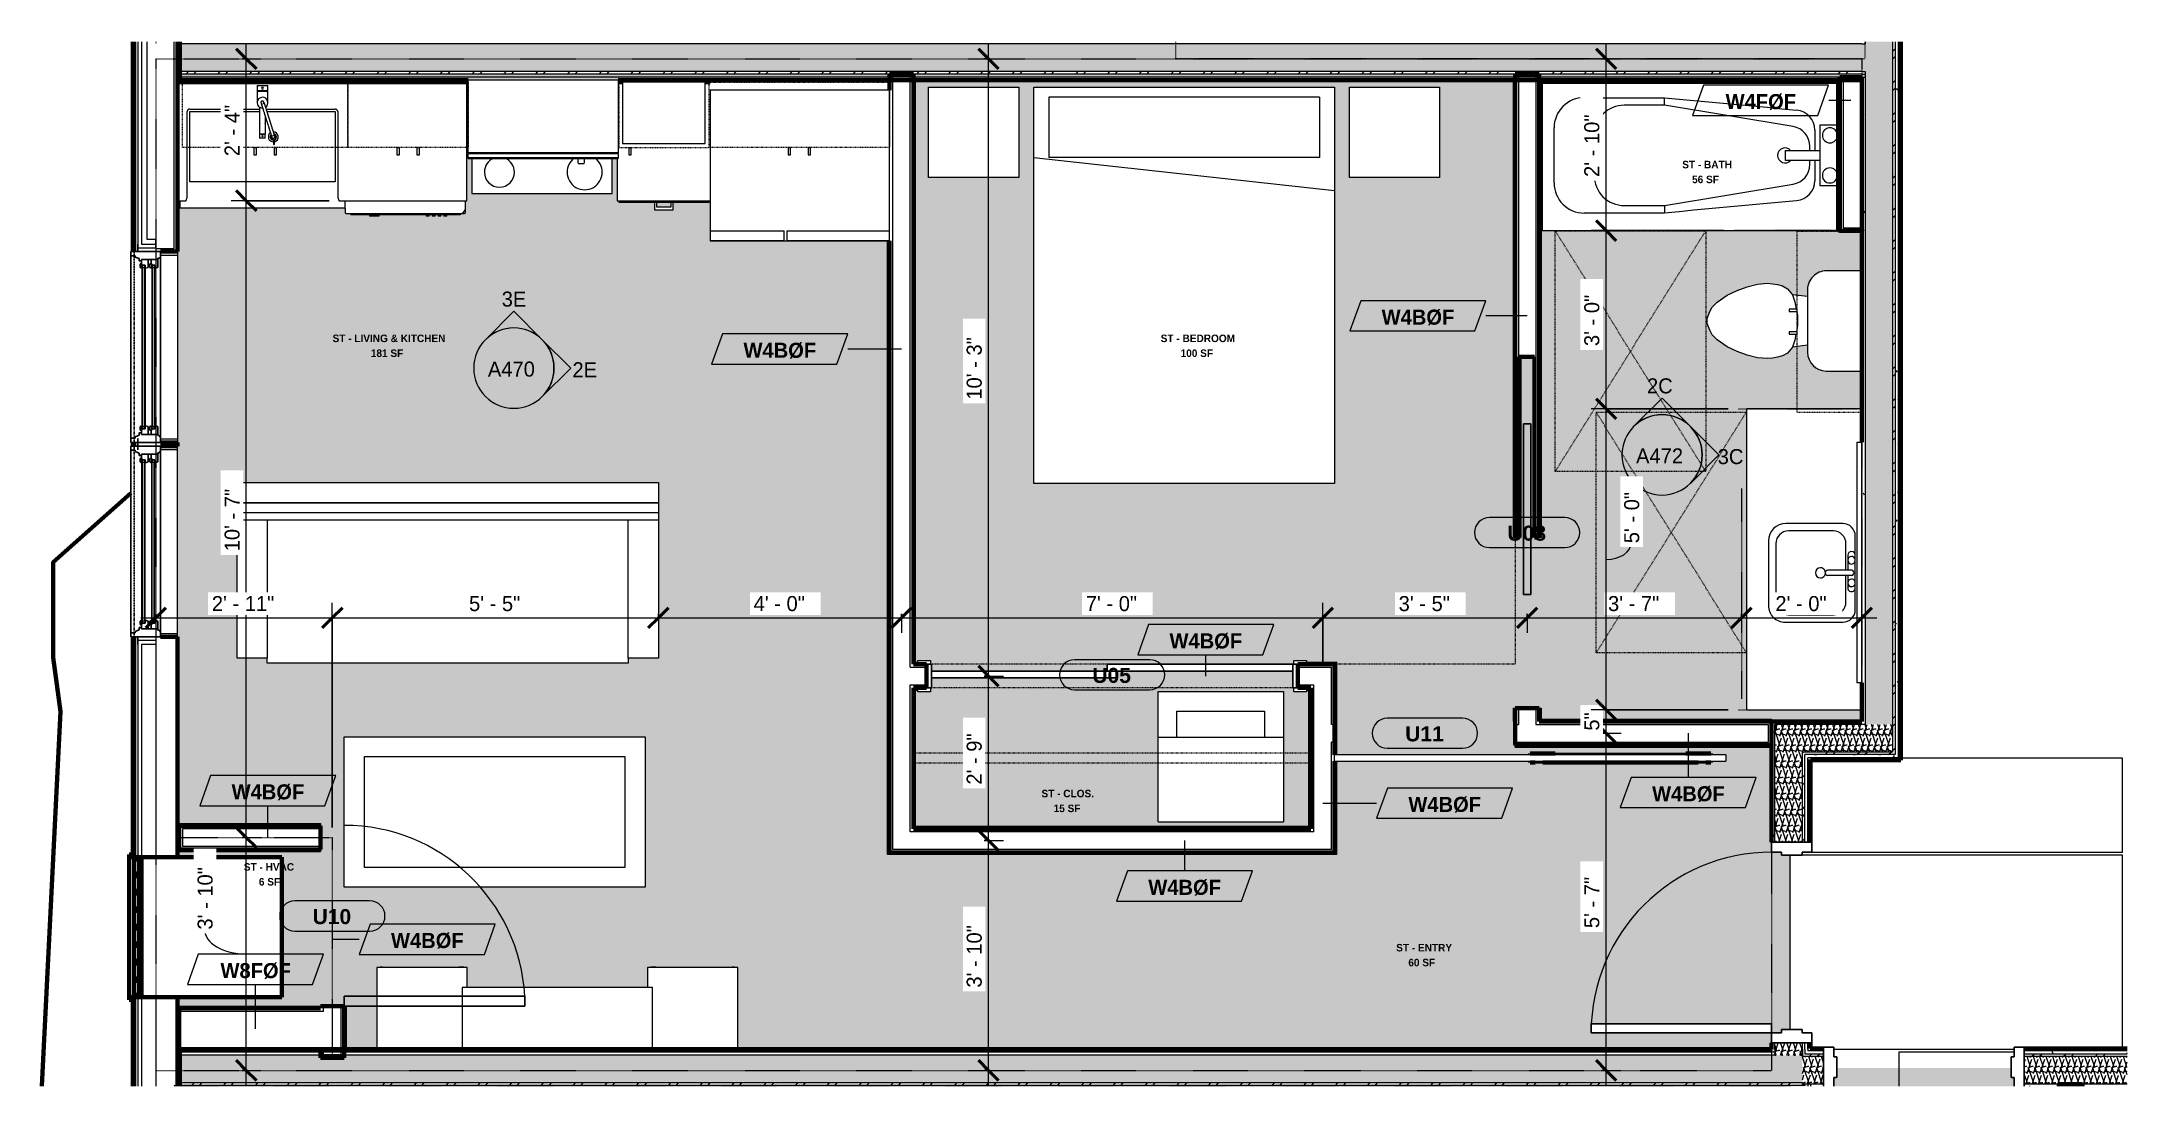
# Model space of a CAD drawing. Header units: inches. Extents: x -3857 to -1458, y -18 to 10849.
# Drawn here: x -1874.1 to -1458.3, y 10345.4 to 10553.6 of the extents above.
import ezdxf

# ---------------------------------------------------------------- set-up
doc = ezdxf.new("R2010")
doc.units = ezdxf.units.IN
doc.header["$MEASUREMENT"] = 0
for name, pattern in [('Dash', [0.25, 0.125, -0.125]), ('Dash 3_32_', [0.1875, 0.09375, -0.09375]), ('Double Dash 3_8_', [1, 0.375, -0.125, 0.125, -0.125, 0.125, -0.125])]:
    doc.linetypes.add(name, pattern=pattern)
for name, color, linetype, lineweight in [('0-3', 50, 'Continuous', 9), ('0-4', 10, 'Double Dash 3_8_', 30), ('0-5', 250, 'Continuous', 18), ('0-6', 130, 'Continuous', 5), ('A-ANNO-DIMS', 211, 'Continuous', 9), ('A-ANNO-DIMS-32', 211, 'Continuous', 9), ('A-AREA-IDEN', 2, 'Continuous', 9), ('A-DETL-1', 90, 'Dash 3_32_', 18), ('A-DOOR', 31, 'Continuous', 18), ('A-DOOR-1', 10, 'Continuous', 30), ('A-DOOR-2', 50, 'Continuous', 9), ('A-DOOR-3', 31, 'Continuous', 9), ('A-DOOR-4', 31, 'Continuous', 30), ('A-DOOR-5', 31, 'Continuous', 70), ('A-DOOR-FRAM-2', 10, 'Continuous', 30), ('A-DOOR-FRAM-3', 31, 'Continuous', 30), ('A-DOOR-IDEN', 31, 'Continuous', 9), ('A-FLOR-2', 250, 'Continuous', 18), ('A-GENM', 5, 'Continuous', 9), ('A-GENM-1', 7, 'Continuous', 70), ('A-GENM-HDLN', 13, 'Dash', 9), ('A-GLAZ-1', 10, 'Continuous', 30), ('A-GLAZ-2', 50, 'Continuous', 9), ('A-WALL', 113, 'Continuous', 18), ('A-WALL-1', 113, 'Continuous', 70), ('A-WALL-2', 113, 'Continuous', 9), ('A-WALL-3', 7, 'Continuous', 70), ('A-WALL-4', 250, 'Continuous', 18), ('A-WALL-IDEN', 211, 'Continuous', 9), ('A-WALL-PATT-1', 50, 'Continuous', 9), ('A-WALL-PATT-2', 8, 'Continuous', 9), ('A-WALL-PATT-3', 253, 'Continuous', 9), ('C-PROP-LINE-1', 10, 'Double Dash 3_8_', 30), ('C-TOPO-MAJR-1', 130, 'Continuous', 90), ('G-ANNO-SYMB', 111, 'Continuous', 9), ('I-FURN', 30, 'Continuous', 9), ('I-FURN-HDLN', 30, 'Dash', 9), ('I-WALL-2', 7, 'Continuous', 70), ('P-SANR-FIXT', 6, 'Continuous', 9), ('Q-CASE', 31, 'Continuous', 9), ('Q-CASE-2', 31, 'Dash', 9), ('Q-CASE-HDLN', 31, 'Dash', 9), ('Q-SPCQ', 91, 'Continuous', 9), ('S-FNDN-1', 250, 'Continuous', 18)]:
    doc.layers.add(name, color=color, linetype=linetype, lineweight=lineweight)
doc.layers.add('A-AREA-PATT-1', color=255, linetype='Continuous', lineweight=9, transparency=1)
doc.styles.add('Arial_B', font='arialbd.ttf', dxfattribs={"height": 3})
doc.styles.add('Century Gothic', font='ufonts.com_century-gothic.ttf', dxfattribs={"height": 3})
doc.styles.add('Century Gothic_B', font='GOTHICB.TTF', dxfattribs={"height": 3})
doc.styles.add('Century Gothic_B_1', font='GOTHICB.TTF', dxfattribs={"height": 1.5})
doc.dimstyles.new('OD_1__HACK_2', dxfattribs={"dimscale": 12, "dimtxt": 3.132505, "dimasz": 0.333333, "dimexe": 0.25, "dimexo": 0.166667, "dimgap": 0.041667, "dimtad": 1, "dimdec": 0, "dimzin": 3, "dimdsep": 46, "dimlunit": 4, "dimtxsty": 'Century Gothic', "dimblk1": 'OBLIQUE', "dimblk2": 'OBLIQUE', "dimsah": 1, "dimcen": 0.09, "dimdle": 0.25, "dimazin": 0, "dimtfac": 1, "dimtdec": 4, "dimtix": 1, "dimtmove": 0, "dimatfit": 3, "dimfxl": 1, "dimtvp": 1, "dimtfill": 1, "dimfrac": 2, "dimtolj": 1, "dimtzin": 0, "dimarcsym": 2})
doc.dimstyles.new('OD_1__HACK_2_1', dxfattribs={"dimscale": 12, "dimtxt": 3.132505, "dimasz": 0.333333, "dimexe": 0.25, "dimexo": 0.166667, "dimgap": 0.041667, "dimtad": 1, "dimdec": 0, "dimzin": 3, "dimdsep": 46, "dimlunit": 4, "dimtxsty": 'Century Gothic', "dimblk1": 'OBLIQUE', "dimblk2": 'OBLIQUE', "dimsah": 1, "dimcen": 0.09, "dimdle": 0.25, "dimazin": 0, "dimtfac": 1, "dimtdec": 4, "dimtix": 1, "dimtmove": 1, "dimatfit": 3, "dimfxl": 1, "dimtvp": 1, "dimtfill": 1, "dimfrac": 2, "dimtolj": 1, "dimtzin": 0, "dimarcsym": 2})
pattern_1 = [(0, (0, 0), (10.24, 2.56), [0.422, -7.258, 0.422, -7.258, -40.96]), (0, (0, 0), (10.24, 2.56), [-15.36, 0.422, -14.938, 0.422, -7.258, -17.92]), (0, (0, 0), (10.24, 2.56), [-38.4, 0.422, -4.698, 0.422, -12.378]), (120, (3.84, 1.28), (-7.33702503, 7.58810013), [0.422, -7.258, 0.422, -7.258, -40.96]), (120, (3.84, 1.28), (-7.33702503, 7.58810013), [-15.36, 0.422, -14.938, 0.422, -7.258, -17.92]), (120, (3.84, 1.28), (-7.33702503, 7.58810013), [-38.4, 0.422, -4.698, 0.422, -12.378]), (240, (5.12, 6.4), (-2.90297497, -10.14810013), [0.422, -7.258, 0.422, -7.258, -40.96]), (240, (5.12, 6.4), (-2.90297497, -10.14810013), [-15.36, 0.422, -14.938, 0.422, -7.258, -17.92]), (240, (5.12, 6.4), (-2.90297497, -10.14810013), [-38.4, 0.422, -4.698, 0.422, -12.378])]
pattern_2 = [(161.57, (0.16, 0.16), (-1.279773737, -0.000426766), [0, -9.107, 1.011, 0]), (18.43, (-0.16, 0.16), (-1.279773737, 0.000426766), [0, -9.107, 1.011, 0]), (108.43, (0.16, 0.16), (0.639452382, -3.199964008), [3.035, -7.083]), (71.57, (-0.16, 0.16), (0.639452382, 3.199964008), [3.035, -7.083])]
pattern_3 = [(45, (0, 0), (-3.1678384, 3.1678384), []), (45, (0, 4.8), (-3.1678384, 3.1678384), [])]

msp = doc.modelspace()

# ---------------------------------------------------------------- texts
at = {"layer": 'A-AREA-IDEN', "char_height": 1.5, "attachment_point": 1, "style": 'Century Gothic_B_1'}
for s, insert, width in [('ST - BEDROOM', (-1651.01, 10495.25), 16.665), ('181 SF', (-1808.52, 10492.29), 7.07), ('100 SF', (-1647.05, 10492.29), 7.07), ('ST - CLOS.', (-1674.79, 10404.52), 11.615), ('15 SF', (-1672.37, 10401.56), 5.757), ('ST - ENTRY', (-1604.06, 10373.79), 11.615), ('60 SF', (-1601.64, 10370.83), 5.757)]:
    msp.add_mtext(s, dxfattribs=dict(at, insert=insert, width=width))
at = {"layer": 'A-DOOR-IDEN', "char_height": 3, "width": 9.393, "attachment_point": 1, "style": 'Arial_B'}
for s, insert in [('U08', (-1581.88, 10457.17)), ('U11', (-1602.26, 10417.17)), ('U10', (-1820.13, 10380.74))]:
    msp.add_mtext(s, dxfattribs=dict(at, insert=insert))
at = {"layer": 'A-WALL-IDEN', "char_height": 3, "width": 17.372, "attachment_point": 1, "style": 'Century Gothic_B'}
for insert in [(-1606.96, 10500.23), (-1734.21, 10493.62), (-1553.03, 10405.23), (-1601.63, 10403.1), (-1653.49, 10386.57), (-1804.5, 10375.97)]:
    msp.add_mtext('W4BØF', dxfattribs=dict(at, insert=insert))
at = {"layer": 'G-ANNO-SYMB', "char_height": 3, "attachment_point": 1, "style": 'Century Gothic'}
for s, insert, width in [('3E', (-1782.42, 10503.83), 5.555), ('A470', (-1785.18, 10489.87), 12.221), ('2E', (-1768.32, 10489.74), 5.555), ('2C', (-1554.05, 10486.53), 6.969), ('A472', (-1556.23, 10472.57), 12.221), ('3C', (-1539.95, 10472.43), 6.969)]:
    msp.add_mtext(s, dxfattribs=dict(at, insert=insert, width=width))

# ---------------------------------------------------------------- blocks, each defined once
blk = doc.blocks.new('Window-Double_Hung-Andersen-400_Series-Tilt_Wash - DOUBLE HUNG - COTTAGE - 1ST FLOOR-2889518-1ST FLOOR - STUDIO C - ADA TYPE B')
at = {"layer": 'A-GLAZ-1'}
for p, q in [((19.01, 4.94), (-19.01, 4.94)), ((-19.01, 4.94), (-19.01, -0.94)), ((-18.2, 4.94), (-18.2, 4.12)), ((18.2, 4.94), (18.2, 4.12)), ((19.01, -0.94), (19.01, 4.94)), ((-19.01, 3.56), (-20.51, 3.56)), ((-18.2, 4.12), (-17.92, 4.12)), ((-17.92, 4.12), (-17.61, 3.31)), ((-17.61, 3.31), (-17.14, 3.31)), ((-17.42, 2.87), (-16.57, 2.87)), ((-17.42, 2.87), (-17.42, -0.44)), ((-17.42, 1.5), (-15.86, 1.5)), ((-17.42, 0.94), (-16.57, 0.94)), ((-17.14, 3.31), (-17.14, 2.87)), ((-15.86, 3.09), (-16.57, 3.09)), ((-16.57, 2.75), (-16.57, 3.09)), ((-15.7, 2.75), (-16.57, 2.75)), ((-15.86, 1.16), (-16.57, 1.16)), ((-16.57, 0.81), (-16.57, 1.16)), ((-15.7, 0.81), (-16.57, 0.81)), ((-16.29, 2.75), (-16.29, 2.12)), ((-15.7, 2.12), (-16.29, 2.12)), ((-16.29, 0.81), (-16.29, 0.19)), ((-15.7, 0.19), (-16.29, 0.19)), ((-15.86, 3.09), (-15.7, 2.75)), ((-15.86, 1.5), (-15.7, 2.12)), ((-15.86, 1.16), (-15.7, 0.81)), ((-15.86, -0.44), (-15.7, 0.19)), ((15.86, 3.09), (15.7, 2.75)), ((15.7, 2.75), (16.57, 2.75)), ((15.7, 2.12), (16.29, 2.12)), ((15.86, 1.5), (15.7, 2.12)), ((15.86, 1.16), (15.7, 0.81)), ((15.7, 0.81), (16.57, 0.81)), ((15.7, 0.19), (16.29, 0.19)), ((15.86, -0.44), (15.7, 0.19)), ((15.86, 3.09), (16.57, 3.09)), ((17.42, 1.5), (15.86, 1.5)), ((15.86, 1.16), (16.57, 1.16)), ((16.29, 2.75), (16.29, 2.12)), ((16.29, 0.81), (16.29, 0.19)), ((16.57, 2.75), (16.57, 3.09)), ((17.42, 2.87), (16.57, 2.87)), ((16.57, 0.81), (16.57, 1.16)), ((17.42, 0.94), (16.57, 0.94)), ((17.14, 3.31), (17.14, 2.87)), ((17.61, 3.31), (17.14, 3.31)), ((17.42, 2.87), (17.42, -0.44)), ((17.92, 4.12), (17.61, 3.31)), ((18.2, 4.12), (17.92, 4.12)), ((19.01, 3.56), (20.51, 3.56)), ((-19.01, -0.94), (19.01, -0.94)), ((-17.67, -0.66), (-18, -0.94)), ((-17.67, -0.66), (-17.67, -0.44)), ((-17.67, -0.44), (-15.86, -0.44)), ((17.67, -0.44), (15.86, -0.44)), ((17.67, -0.66), (17.67, -0.44)), ((17.67, -0.66), (18, -0.94))]:
    blk.add_line(p, q, dxfattribs=at)
at = {"layer": 'A-GLAZ-2'}
for p, q in [((-16.29, 2.62), (-15.7, 2.62)), ((-16.29, 2.25), (-15.7, 2.25)), ((-16.29, 0.69), (-15.7, 0.69)), ((-16.29, 0.31), (-15.7, 0.31)), ((-15.82, 2.62), (-15.82, 2.25)), ((-15.82, 0.69), (-15.82, 0.31)), ((-15.7, 2.75), (15.7, 2.75)), ((-15.7, 2.62), (15.7, 2.62)), ((-15.7, 2.25), (15.7, 2.25)), ((-15.7, 2.12), (15.7, 2.12)), ((-15.7, 0.81), (15.7, 0.81)), ((-15.7, 0.69), (15.7, 0.69)), ((-15.7, 0.31), (15.7, 0.31)), ((-15.7, 0.19), (15.7, 0.19)), ((16.29, 2.62), (15.7, 2.62)), ((16.29, 2.25), (15.7, 2.25)), ((16.29, 0.69), (15.7, 0.69)), ((16.29, 0.31), (15.7, 0.31)), ((15.82, 2.62), (15.82, 2.25)), ((15.82, 0.69), (15.82, 0.31)), ((18.95, -0.94), (-18.95, -0.94)), ((-18.95, -0.94), (-18.95, -4.31)), ((-18.32, -0.94), (-18.32, -4.31)), ((18.32, -0.94), (18.32, -4.31)), ((18.95, -4.31), (18.95, -0.94)), ((-18.95, -4.31), (18.95, -4.31))]:
    blk.add_line(p, q, dxfattribs=at)
blk = doc.blocks.new('Window-Double_Hung-Andersen-400_Series-Tilt_Wash - DOUBLE HUNG - COTTAGE - 1ST FLOOR-2889437-1ST FLOOR - STUDIO C - ADA TYPE B')
at = {"layer": 'A-GLAZ-1'}
for p, q in [((-19.01, 0.94), (19.01, 0.94)), ((-19.01, -4.94), (-19.01, 0.94)), ((-17.67, 0.66), (-18, 0.94)), ((-17.67, 0.66), (-17.67, 0.44)), ((-17.67, 0.44), (-15.86, 0.44)), ((-17.42, -2.87), (-17.42, 0.44)), ((-15.86, 0.44), (-15.7, -0.19)), ((15.86, 0.44), (15.7, -0.19)), ((17.67, 0.44), (15.86, 0.44)), ((17.42, -2.87), (17.42, 0.44)), ((17.67, 0.66), (18, 0.94)), ((17.67, 0.66), (17.67, 0.44)), ((19.01, 0.94), (19.01, -4.94)), ((-19.01, -3.56), (-20.51, -3.56)), ((-18.2, -4.13), (-17.92, -4.13)), ((-18.2, -4.94), (-18.2, -4.13)), ((-17.92, -4.13), (-17.61, -3.31)), ((-17.61, -3.31), (-17.14, -3.31)), ((-17.42, -0.94), (-16.57, -0.94)), ((-17.42, -1.5), (-15.86, -1.5)), ((-17.42, -2.87), (-16.57, -2.87)), ((-17.14, -3.31), (-17.14, -2.87)), ((-16.57, -0.81), (-16.57, -1.16)), ((-15.7, -0.81), (-16.57, -0.81)), ((-15.86, -1.16), (-16.57, -1.16)), ((-16.57, -2.75), (-16.57, -3.09)), ((-15.7, -2.75), (-16.57, -2.75)), ((-15.86, -3.09), (-16.57, -3.09)), ((-16.29, -0.81), (-16.29, -0.19)), ((-15.7, -0.19), (-16.29, -0.19)), ((-16.29, -2.75), (-16.29, -2.13)), ((-15.7, -2.13), (-16.29, -2.13)), ((-15.86, -1.16), (-15.7, -0.81)), ((-15.86, -1.5), (-15.7, -2.13)), ((-15.86, -3.09), (-15.7, -2.75)), ((15.7, -0.19), (16.29, -0.19)), ((15.86, -1.16), (15.7, -0.81)), ((15.7, -0.81), (16.57, -0.81)), ((15.86, -1.5), (15.7, -2.13)), ((15.7, -2.13), (16.29, -2.13)), ((15.86, -3.09), (15.7, -2.75)), ((15.7, -2.75), (16.57, -2.75)), ((15.86, -1.16), (16.57, -1.16)), ((17.42, -1.5), (15.86, -1.5)), ((15.86, -3.09), (16.57, -3.09)), ((16.29, -0.81), (16.29, -0.19)), ((16.29, -2.75), (16.29, -2.13)), ((16.57, -0.81), (16.57, -1.16)), ((17.42, -0.94), (16.57, -0.94)), ((16.57, -2.75), (16.57, -3.09)), ((17.42, -2.87), (16.57, -2.87)), ((17.14, -3.31), (17.14, -2.87)), ((17.61, -3.31), (17.14, -3.31)), ((17.92, -4.13), (17.61, -3.31)), ((18.2, -4.13), (17.92, -4.13)), ((18.2, -4.94), (18.2, -4.13)), ((19.01, -3.56), (20.51, -3.56)), ((19.01, -4.94), (-19.01, -4.94))]:
    blk.add_line(p, q, dxfattribs=at)
at = {"layer": 'A-GLAZ-2'}
for p, q in [((-18.95, 4.31), (18.95, 4.31)), ((-18.95, 0.94), (-18.95, 4.31)), ((-18.32, 0.94), (-18.32, 4.31)), ((18.32, 0.94), (18.32, 4.31)), ((18.95, 4.31), (18.95, 0.94)), ((18.95, 0.94), (-18.95, 0.94)), ((-16.29, -0.31), (-15.7, -0.31)), ((-16.29, -0.69), (-15.7, -0.69)), ((-16.29, -2.25), (-15.7, -2.25)), ((-16.29, -2.63), (-15.7, -2.63)), ((-15.82, -0.69), (-15.82, -0.31)), ((-15.82, -2.63), (-15.82, -2.25)), ((-15.7, -0.19), (15.7, -0.19)), ((-15.7, -0.31), (15.7, -0.31)), ((-15.7, -0.69), (15.7, -0.69)), ((-15.7, -0.81), (15.7, -0.81)), ((-15.7, -2.13), (15.7, -2.13)), ((-15.7, -2.25), (15.7, -2.25)), ((-15.7, -2.63), (15.7, -2.63)), ((-15.7, -2.75), (15.7, -2.75)), ((16.29, -0.31), (15.7, -0.31)), ((16.29, -0.69), (15.7, -0.69)), ((16.29, -2.25), (15.7, -2.25)), ((16.29, -2.63), (15.7, -2.63)), ((15.82, -0.69), (15.82, -0.31)), ((15.82, -2.63), (15.82, -2.25))]:
    blk.add_line(p, q, dxfattribs=at)
blk = doc.blocks.new('V-Series_EWC4_SPVU_RFA_2015 - 1ST FLOOR-2484708-1ST FLOOR - STUDIO C - ADA TYPE B')
at = {"layer": 'A-GENM-1'}
for p, q in [((-3832.82, 10391.63), (-3832.82, 10391.06)), ((-3831.82, 10391.63), (-3832.82, 10391.63)), ((-3832.82, 10391.06), (-3832.82, 10363.19)), ((-3831.82, 10391.06), (-3832.82, 10391.06)), ((-3832.82, 10391.06), (-3831.82, 10391.06)), ((-3831.82, 10391.06), (-3831.82, 10391.63)), ((-3831.82, 10363.19), (-3831.82, 10391.06)), ((-3802.39, 10391.06), (-3831.82, 10391.06)), ((-3831.82, 10391.06), (-3831.82, 10390.63)), ((-3831.82, 10390.63), (-3830.82, 10390.63)), ((-3830.82, 10390.63), (-3830.82, 10387.83)), ((-3802.39, 10363.19), (-3802.39, 10391.06)), ((-3830.82, 10387.83), (-3831.82, 10387.83)), ((-3831.82, 10387.83), (-3831.82, 10387.33)), ((-3831.82, 10387.33), (-3830.82, 10387.33)), ((-3830.82, 10387.33), (-3830.82, 10384.35)), ((-3830.82, 10384.35), (-3831.82, 10384.35)), ((-3831.82, 10384.35), (-3831.82, 10383.85)), ((-3831.82, 10383.85), (-3830.82, 10383.85)), ((-3830.82, 10380.86), (-3831.82, 10380.86)), ((-3831.82, 10380.86), (-3831.82, 10380.36)), ((-3831.82, 10380.36), (-3830.82, 10380.36)), ((-3830.82, 10383.85), (-3830.82, 10380.86)), ((-3830.82, 10380.36), (-3830.82, 10377.38)), ((-3830.82, 10377.38), (-3831.82, 10377.38)), ((-3831.82, 10377.38), (-3831.82, 10376.88)), ((-3831.82, 10376.88), (-3830.82, 10376.88)), ((-3830.82, 10376.88), (-3830.82, 10373.89)), ((-3830.82, 10373.89), (-3831.82, 10373.89)), ((-3831.82, 10373.89), (-3831.82, 10373.39)), ((-3831.82, 10373.39), (-3830.82, 10373.39)), ((-3830.82, 10373.39), (-3830.82, 10370.41)), ((-3830.82, 10370.41), (-3831.82, 10370.41)), ((-3831.82, 10370.41), (-3831.82, 10369.91)), ((-3831.82, 10369.91), (-3830.82, 10369.91)), ((-3830.82, 10369.91), (-3830.82, 10366.92)), ((-3830.82, 10366.92), (-3831.82, 10366.92)), ((-3831.82, 10366.92), (-3831.82, 10366.42)), ((-3831.82, 10366.42), (-3830.82, 10366.42)), ((-3830.82, 10363.63), (-3831.82, 10363.63)), ((-3831.82, 10363.63), (-3831.82, 10363.19)), ((-3830.82, 10366.42), (-3830.82, 10363.63)), ((-3832.82, 10363.19), (-3831.82, 10363.19)), ((-3832.82, 10363.19), (-3832.82, 10362.63)), ((-3831.82, 10363.19), (-3832.82, 10363.19)), ((-3832.82, 10362.63), (-3831.82, 10362.63)), ((-3831.82, 10362.63), (-3831.82, 10363.19)), ((-3831.82, 10363.19), (-3802.39, 10363.19))]:
    blk.add_line(p, q, dxfattribs=at)
blk = doc.blocks.new('Family - ___-2835903-1ST FLOOR - STUDIO C - ADA TYPE B')
at = {"layer": 'C-PROP-LINE-1'}
blk.add_line((-3831.82, 10345.42), (-3831.82, 10553.63), dxfattribs=at)
blk = doc.blocks.new('CTR - 1st Phase - Shell_rvt-9-1ST FLOOR - STUDIO C - ADA TYPE B')
at = {"layer": 'A-WALL-3'}
for p, q in [((-3831.82, 10553.63), (-3831.82, 10511.79)), ((-3823.2, 10511.79), (-3823.2, 10553.63)), ((-3826.57, 10511.79), (-3823.2, 10511.79)), ((-3831.82, 10473.77), (-3831.82, 10473.01)), ((-3823.2, 10473.77), (-3826.57, 10473.77)), ((-3826.57, 10473.01), (-3823.2, 10473.01)), ((-3823.2, 10473.01), (-3823.2, 10473.77)), ((-3831.82, 10434.99), (-3831.82, 10345.42)), ((-3823.2, 10434.99), (-3826.57, 10434.99)), ((-3823.2, 10391.06), (-3823.2, 10434.99)), ((-3830.32, 10363.19), (-3830.32, 10391.06)), ((-3830.32, 10391.06), (-3823.2, 10391.06)), ((-3823.2, 10363.19), (-3830.32, 10363.19)), ((-3823.2, 10345.42), (-3823.2, 10363.19))]:
    blk.add_line(p, q, dxfattribs=at)
at = {"layer": 'A-WALL-4'}
for p, q in [((-3831.07, 10553.63), (-3831.07, 10512.54)), ((-3830.32, 10553.63), (-3830.32, 10513.29)), ((-3829.32, 10553.63), (-3829.32, 10514.29)), ((-3823.82, 10512.41), (-3823.82, 10553.63)), ((-3829.32, 10514.29), (-3827.51, 10514.29)), ((-3827.51, 10513.29), (-3827.51, 10514.29)), ((-3831.07, 10512.54), (-3827.51, 10512.54)), ((-3830.32, 10513.29), (-3827.51, 10513.29)), ((-3827.51, 10512.54), (-3827.51, 10513.29)), ((-3827.51, 10512.41), (-3827.51, 10512.54)), ((-3827.51, 10512.41), (-3827.51, 10511.79)), ((-3827.51, 10512.41), (-3823.82, 10512.41)), ((-3823.2, 10511.79), (-3823.2, 10511.73)), ((-3827.51, 10473.77), (-3827.51, 10473.01)), ((-3823.2, 10473.83), (-3823.2, 10473.77)), ((-3823.2, 10473.01), (-3823.2, 10472.95)), ((-3827.51, 10434.99), (-3827.51, 10434.24)), ((-3823.2, 10435.05), (-3823.2, 10434.99)), ((-3831.07, 10434.24), (-3831.07, 10345.42)), ((-3827.51, 10434.24), (-3831.07, 10434.24)), ((-3830.32, 10433.49), (-3830.32, 10391.06)), ((-3827.51, 10433.49), (-3830.32, 10433.49)), ((-3827.51, 10434.24), (-3827.51, 10433.49)), ((-3827.51, 10433.49), (-3827.51, 10391.06)), ((-3830.32, 10363.19), (-3830.32, 10345.42)), ((-3827.51, 10363.19), (-3827.51, 10345.42))]:
    blk.add_line(p, q, dxfattribs=at)
at = {"layer": 'S-FNDN-1'}
for p, q in [((-3832.32, 10511.79), (-3832.32, 10553.63)), ((-3832.32, 10473.01), (-3832.32, 10473.77)), ((-3832.32, 10391.63), (-3832.32, 10434.99)), ((-3832.32, 10345.42), (-3832.32, 10362.63))]:
    blk.add_line(p, q, dxfattribs=at)
at = {"layer": '0-3'}
for name, p, rotation in [('Window-Double_Hung-Andersen-400_Series-Tilt_Wash - DOUBLE HUNG - COTTAGE - 1ST FLOOR-2889437-1ST FLOOR - STUDIO C - ADA TYPE B', (-3827.51, 10492.78), 269.9999999999988), ('Window-Double_Hung-Andersen-400_Series-Tilt_Wash - DOUBLE HUNG - COTTAGE - 1ST FLOOR-2889518-1ST FLOOR - STUDIO C - ADA TYPE B', (-3827.51, 10454), 89.99999999999885)]:
    blk.add_blockref(name, p, dxfattribs=dict(at, rotation=rotation))
blk.add_blockref('V-Series_EWC4_SPVU_RFA_2015 - 1ST FLOOR-2484708-1ST FLOOR - STUDIO C - ADA TYPE B', (0, 0), dxfattribs=at)
at = {"layer": '0-4'}
blk.add_blockref('Family - ___-2835903-1ST FLOOR - STUDIO C - ADA TYPE B', (0, 0), dxfattribs=at)
blk = doc.blocks.new('CTR  - Topography_rvt-8-1ST FLOOR - STUDIO C - ADA TYPE B')
at = {"layer": 'C-TOPO-MAJR-1'}
blk.add_line((-3846.52, 10420.13), (-3850.25, 10345.42), dxfattribs=at)
at = {"layer": 'C-TOPO-MAJR-1', "flags": 128}
blk.add_lwpolyline([(-3832.45, 10463.62), (-3847.95, 10449.9), (-3847.95, 10430.88), (-3846.52, 10420.13)], dxfattribs=at)
blk = doc.blocks.new('HOLLOW METAL - UNIT DOOR-2191978-1ST FLOOR - STUDIO C - ADA TYPE B')
at = {"layer": 'A-DOOR-FRAM-2'}
for p, q in [((-20, 3.92), (-20, -3.88)), ((-18, 2.19), (-18, 3.92)), ((-17.38, 2.19), (-18, 2.19)), ((-17.38, -1.94), (-17.38, 2.19)), ((18, 2.19), (17.37, 2.19)), ((17.37, 2.19), (17.37, -1.94)), ((18, 3.92), (18, 2.19)), ((20, -3.88), (20, 3.92)), ((-20, -3.88), (-18, -3.88)), ((-18, -3.88), (-18, -1.94)), ((-18, -1.94), (-17.38, -1.94)), ((17.37, -1.94), (18, -1.94)), ((18, -1.94), (18, -3.88)), ((18, -3.88), (20, -3.88))]:
    blk.add_line(p, q, dxfattribs=at)
blk = doc.blocks.new('HOLLOW METAL - UNIT DOOR-2191980-1ST FLOOR - STUDIO C - ADA TYPE B')
at = {"layer": 'A-DOOR-1'}
for p, q in [((16.25, -4.125), (18, -4.125)), ((16.25, -40.125), (16.25, -4.125)), ((18, -4.125), (18, -40.125)), ((18, -40.125), (16.25, -40.125))]:
    blk.add_line(p, q, dxfattribs=at)
at = {"layer": 'A-DOOR-2'}
blk.add_arc((18, -4.125), 36, 180, 270, dxfattribs=at)
at = {"layer": 'A-DOOR-FRAM-2'}
for p, q in [((-20, 3.875), (-18, 3.875)), ((-20, -4.125), (-20, 3.875)), ((-18, 3.875), (-18, 1.9375)), ((-18, 1.9375), (-17.375, 1.9375)), ((-17.375, 1.9375), (-17.375, -2.1875)), ((17.375, 1.9375), (18, 1.9375)), ((17.375, -2.1875), (17.375, 1.9375)), ((18, 3.875), (20, 3.875)), ((18, 1.9375), (18, 3.875)), ((20, 3.875), (20, -4.125)), ((-18, -4.125), (-20, -4.125)), ((-18, -2.1875), (-18, -4.125)), ((-17.375, -2.1875), (-18, -2.1875)), ((18, -2.1875), (17.375, -2.1875)), ((18, -4.125), (18, -2.1875)), ((20, -4.125), (18, -4.125))]:
    blk.add_line(p, q, dxfattribs=at)
blk = doc.blocks.new('CTR - 1st Phase - Common Walls_rvt-8-1ST FLOOR - STUDIO C - ADA TYPE B')
at = {"layer": 'A-WALL-PATT-1'}
h = blk.add_hatch(dxfattribs=at)
h.set_pattern_fill('FP_1', color=256, style=0, pattern_type=2)
h.set_pattern_definition(pattern_1)
h.paths.add_polyline_path([(-3480.06, 10411.54), (-3480.05, 10411.54), (-3480.05, 10553.63), (-3480.67, 10553.63), (-3480.67, 10411.54)], flags=0)
h = blk.add_hatch(dxfattribs=at)
h.set_pattern_fill('FP_1', color=256, style=0, pattern_type=2)
h.set_pattern_definition(pattern_1)
h.paths.add_polyline_path([(-3480.05, 10410.91), (-3479.55, 10410.91), (-3479.55, 10553.63), (-3480.05, 10553.63), (-3480.05, 10411.54)], flags=0)
h = blk.add_hatch(dxfattribs=at)
h.set_pattern_fill('FP_1', color=256, style=0, pattern_type=2)
h.set_pattern_definition(pattern_1)
h.paths.add_polyline_path([(-3679.49, 10546.56), (-3486.67, 10546.56), (-3486.67, 10547.19), (-3822.72, 10547.19), (-3822.72, 10546.56), (-3680.55, 10546.56)], flags=0)
h = blk.add_hatch(dxfattribs=at)
h.set_pattern_fill('FP_1', color=256, style=0, pattern_type=2)
h.set_pattern_definition(pattern_1)
h.paths.add_polyline_path([(-3673.43, 10545.94), (-3487.3, 10545.94), (-3487.3, 10546.56), (-3677.05, 10546.56), (-3677.05, 10545.94)], flags=0)
h.paths.add_polyline_path([(-3680.55, 10545.94), (-3680.55, 10546.56), (-3822.72, 10546.56), (-3822.72, 10545.94), (-3681.18, 10545.94)], flags=0)
h = blk.add_hatch(dxfattribs=at)
h.set_pattern_fill('FP_1', color=256, style=0, pattern_type=2)
h.set_pattern_definition(pattern_1)
h.paths.add_polyline_path([(-3486.67, 10418.16), (-3486.67, 10546.56), (-3487.3, 10546.56), (-3487.3, 10418.16)], flags=0)
h = blk.add_hatch(dxfattribs=at)
h.set_pattern_fill('FP_1', color=256, style=0, pattern_type=2)
h.set_pattern_definition(pattern_1)
h.paths.add_polyline_path([(-3486.67, 10417.54), (-3486.67, 10418.16), (-3505.3, 10418.16), (-3505.3, 10417.54), (-3487.3, 10417.54)], flags=0)
h = blk.add_hatch(dxfattribs=at)
h.set_pattern_fill('FP_1', color=256, style=0, pattern_type=2)
h.set_pattern_definition(pattern_1)
h.paths.add_polyline_path([(-3504.67, 10352.84), (-3504.67, 10354.09), (-3505.3, 10354.09), (-3505.3, 10352.84)], flags=0)
h.paths.add_polyline_path([(-3505.3, 10394.09), (-3504.67, 10394.09), (-3504.67, 10417.54), (-3505.3, 10417.54), (-3505.3, 10397.47)], flags=0)
h = blk.add_hatch(dxfattribs=at)
h.set_pattern_fill('FP_1', color=256, style=0, pattern_type=2)
h.set_pattern_definition(pattern_1)
h.paths.add_polyline_path([(-3486.3, 10410.91), (-3480.05, 10410.91), (-3480.05, 10411.54), (-3498.67, 10411.54), (-3498.67, 10410.91), (-3486.67, 10410.91)], flags=0)
h = blk.add_hatch(dxfattribs=at)
h.set_pattern_fill('FP_1', color=256, style=0, pattern_type=2)
h.set_pattern_definition(pattern_1)
h.paths.add_polyline_path([(-3486.67, 10410.41), (-3479.55, 10410.41), (-3479.55, 10410.91), (-3498.05, 10410.91), (-3498.05, 10410.41), (-3487.37, 10410.41)], flags=0)
h = blk.add_hatch(dxfattribs=at)
h.set_pattern_fill('FP_1', color=256, style=0, pattern_type=2)
h.set_pattern_definition(pattern_1)
h.paths.add_polyline_path([(-3739.11, 10352.21), (-3504.67, 10352.21), (-3504.67, 10352.84), (-3822.72, 10352.84), (-3822.72, 10352.21), (-3752.36, 10352.21)], flags=0)
h = blk.add_hatch(dxfattribs=at)
h.set_pattern_fill('FP_1', color=256, style=0, pattern_type=2)
h.set_pattern_definition(pattern_1)
h.paths.add_polyline_path([(-3435.32, 10351.84), (-3434.37, 10351.84), (-3434.37, 10352.46), (-3454.92, 10352.46), (-3454.92, 10351.84), (-3447.62, 10351.84)], flags=0)
h.paths.add_polyline_path([(-3494.92, 10351.84), (-3494.92, 10352.46), (-3498.05, 10352.46), (-3498.05, 10351.84), (-3497.31, 10351.84)], flags=0)
h = blk.add_hatch(dxfattribs=at)
h.set_pattern_fill('FP_1', color=256, style=0, pattern_type=2)
h.set_pattern_definition(pattern_1)
h.paths.add_polyline_path([(-3434.37, 10352.46), (-3434.37, 10352.96), (-3454.92, 10352.96), (-3454.92, 10352.46), (-3435.32, 10352.46)], flags=0)
h.paths.add_polyline_path([(-3497.55, 10352.46), (-3494.92, 10352.46), (-3494.92, 10352.96), (-3497.55, 10352.96), (-3497.55, 10352.81)], flags=0)
h = blk.add_hatch(dxfattribs=at)
h.set_pattern_fill('FP_1', color=256, style=0, pattern_type=2)
h.set_pattern_definition(pattern_1)
h.paths.add_polyline_path([(-3822.72, 10345.42), (-3498.05, 10345.42), (-3498.05, 10345.59), (-3822.72, 10345.59)], flags=0)
h = blk.add_hatch(dxfattribs=at)
h.set_pattern_fill('FP_1', color=256, style=0, pattern_type=2)
h.set_pattern_definition(pattern_1)
h.paths.add_polyline_path([(-3434.37, 10345.42), (-3434.37, 10345.84), (-3454.92, 10345.84), (-3454.92, 10345.42), (-3435.32, 10345.42)], flags=0)
h.paths.add_polyline_path([(-3497.31, 10345.42), (-3494.92, 10345.42), (-3494.92, 10345.84), (-3497.55, 10345.84), (-3497.55, 10345.42)], flags=0)
at = {"layer": 'A-WALL-PATT-2'}
h = blk.add_hatch(dxfattribs=at)
h.set_pattern_fill('FP_2', color=256, style=0, pattern_type=2)
h.set_pattern_definition(pattern_3)
h.paths.add_polyline_path([(-3481.17, 10412.04), (-3480.67, 10412.05), (-3480.67, 10553.63), (-3481.17, 10553.63), (-3481.17, 10417.54)], flags=0)
h = blk.add_hatch(dxfattribs=at)
h.set_pattern_fill('FP_2', color=256, style=0, pattern_type=2)
h.set_pattern_definition(pattern_3)
h.paths.add_polyline_path([(-3486.7, 10547.19), (-3486.67, 10547.19), (-3486.67, 10547.69), (-3822.72, 10547.69), (-3822.72, 10547.19), (-3487.04, 10547.19)], flags=0)
h = blk.add_hatch(dxfattribs=at)
h.set_pattern_fill('FP_2', color=256, style=0, pattern_type=2)
h.set_pattern_definition(pattern_3)
h.paths.add_polyline_path([(-3499.17, 10411.54), (-3480.67, 10411.54), (-3480.67, 10412.04), (-3499.17, 10412.04)], flags=0)
h = blk.add_hatch(dxfattribs=at)
h.set_pattern_fill('FP_2', color=256, style=0, pattern_type=2)
h.set_pattern_definition(pattern_3)
h.paths.add_polyline_path([(-3498.67, 10351.34), (-3498.67, 10354.09), (-3499.17, 10354.09), (-3499.17, 10351.34)], flags=0)
h.paths.add_polyline_path([(-3499.17, 10394.09), (-3498.67, 10394.09), (-3498.67, 10411.54), (-3499.17, 10411.53), (-3499.17, 10397.47)], flags=0)
h = blk.add_hatch(dxfattribs=at)
h.set_pattern_fill('FP_2', color=256, style=0, pattern_type=2)
h.set_pattern_definition(pattern_3)
h.paths.add_polyline_path([(-3497.31, 10351.34), (-3494.92, 10351.34), (-3494.92, 10351.84), (-3498.67, 10351.84), (-3498.67, 10351.34), (-3497.55, 10351.34)], flags=0)
h.paths.add_polyline_path([(-3435.32, 10351.34), (-3434.37, 10351.34), (-3434.37, 10351.84), (-3454.92, 10351.84), (-3454.92, 10351.34), (-3447.62, 10351.34)], flags=0)
h = blk.add_hatch(dxfattribs=at)
h.set_pattern_fill('FP_2', color=256, style=0, pattern_type=2)
h.set_pattern_definition(pattern_3)
h.paths.add_polyline_path([(-3593.37, 10345.59), (-3498.67, 10345.59), (-3498.67, 10345.84), (-3499.17, 10345.84), (-3499.17, 10346.09), (-3822.72, 10346.09), (-3822.72, 10345.59), (-3619.87, 10345.59)], flags=0)
at = {"layer": 'A-WALL-PATT-3'}
h = blk.add_hatch(dxfattribs=at)
h.set_pattern_fill('FP_3', color=256, style=0, pattern_type=2)
h.set_pattern_definition(pattern_2)
h.paths.add_polyline_path([(-3487.37, 10547.69), (-3486.67, 10547.69), (-3486.67, 10553.19), (-3822.72, 10553.19), (-3822.72, 10547.69), (-3494, 10547.69)], flags=0)
h = blk.add_hatch(dxfattribs=at)
h.set_pattern_fill('FP_3', color=256, style=0, pattern_type=2)
h.set_pattern_definition(pattern_2)
h.paths.add_polyline_path([(-3481.18, 10417.54), (-3481.17, 10417.54), (-3481.17, 10553.63), (-3486.67, 10553.63), (-3486.67, 10417.54), (-3486.3, 10417.54)], flags=0)
h = blk.add_hatch(dxfattribs=at)
h.set_pattern_fill('FP_3', color=256, style=0, pattern_type=2)
h.set_pattern_definition(pattern_2)
h.paths.add_polyline_path([(-3497.92, 10412.04), (-3481.17, 10412.04), (-3481.18, 10417.54), (-3504.67, 10417.54), (-3504.67, 10412.04), (-3499.17, 10412.04)], flags=0)
h = blk.add_hatch(dxfattribs=at)
h.set_pattern_fill('FP_3', color=256, style=0, pattern_type=2)
h.set_pattern_definition(pattern_2)
h.paths.add_polyline_path([(-3504.67, 10351.59), (-3499.17, 10351.59), (-3499.17, 10354.09), (-3504.67, 10354.09), (-3504.67, 10352.21)], flags=0)
h.paths.add_polyline_path([(-3504.67, 10394.09), (-3499.17, 10394.09), (-3499.17, 10412.04), (-3504.67, 10412.04), (-3504.67, 10397.47)], flags=0)
h = blk.add_hatch(dxfattribs=at)
h.set_pattern_fill('FP_3', color=256, style=0, pattern_type=2)
h.set_pattern_definition(pattern_2)
h.paths.add_polyline_path([(-3500.62, 10346.09), (-3499.17, 10346.09), (-3499.17, 10351.59), (-3822.72, 10351.59), (-3822.72, 10346.09), (-3501.67, 10346.09)], flags=0)
h = blk.add_hatch(dxfattribs=at)
h.set_pattern_fill('FP_3', color=256, style=0, pattern_type=2)
h.set_pattern_definition(pattern_2)
h.paths.add_polyline_path([(-3435.32, 10345.84), (-3434.37, 10345.84), (-3434.37, 10351.34), (-3454.92, 10351.34), (-3454.92, 10345.84), (-3447.62, 10345.84)], flags=0)
h.paths.add_polyline_path([(-3498.05, 10345.84), (-3494.92, 10345.84), (-3494.92, 10351.34), (-3499.17, 10351.34), (-3499.17, 10345.84), (-3498.38, 10345.84)], flags=0)
at = {"layer": 'A-FLOR-2'}
for p, q in [((-3435.32, 10410.79), (-3479.55, 10410.79)), ((-3435.32, 10392.09), (-3435.32, 10410.79)), ((-3501.67, 10391.46), (-3501.67, 10356.71)), ((-3435.32, 10391.46), (-3499.24, 10391.46)), ((-3497.3, 10392.09), (-3435.32, 10392.09)), ((-3435.32, 10352.96), (-3435.32, 10391.46)), ((-3492.92, 10352.81), (-3456.92, 10352.81)), ((-3456.92, 10352.19), (-3479.92, 10352.19)), ((-3479.92, 10352.19), (-3479.92, 10345.42))]:
    blk.add_line(p, q, dxfattribs=at)
at = {"layer": 'A-WALL-4'}
for p, q in [((-3487.3, 10553.19), (-3822.72, 10553.19)), ((-3487.3, 10553.19), (-3486.67, 10553.19)), ((-3486.67, 10553.63), (-3486.67, 10553.19)), ((-3486.67, 10553.63), (-3486.67, 10553.19)), ((-3481.17, 10553.63), (-3481.17, 10418.16)), ((-3480.67, 10553.63), (-3480.67, 10418.16)), ((-3480.05, 10553.63), (-3480.05, 10418.16)), ((-3487.3, 10547.69), (-3822.72, 10547.69)), ((-3487.3, 10547.19), (-3822.72, 10547.19)), ((-3487.3, 10547.69), (-3486.67, 10547.69)), ((-3487.3, 10547.19), (-3486.67, 10547.19)), ((-3486.67, 10547.69), (-3486.67, 10547.19)), ((-3486.67, 10547.69), (-3486.67, 10547.19)), ((-3486.67, 10547.19), (-3486.67, 10546.56)), ((-3486.67, 10547.19), (-3486.67, 10546.56)), ((-3487.3, 10546.56), (-3822.72, 10546.56)), ((-3487.3, 10546.56), (-3486.67, 10546.56)), ((-3486.67, 10546.56), (-3486.67, 10418.16)), ((-3486.67, 10418.16), (-3486.67, 10417.54)), ((-3481.17, 10418.16), (-3481.17, 10417.54)), ((-3480.67, 10418.16), (-3480.67, 10412.04)), ((-3480.05, 10418.16), (-3480.05, 10411.54)), ((-3504.67, 10412.04), (-3504.67, 10417.54)), ((-3486.67, 10417.54), (-3504.67, 10417.54)), ((-3481.17, 10417.54), (-3481.17, 10412.04)), ((-3504.67, 10410.41), (-3504.67, 10412.04)), ((-3504.67, 10394.09), (-3504.67, 10410.41)), ((-3499.17, 10411.54), (-3499.17, 10412.04)), ((-3481.17, 10412.04), (-3499.17, 10412.04)), ((-3499.17, 10410.41), (-3499.17, 10411.54)), ((-3499.17, 10394.09), (-3499.17, 10410.41)), ((-3498.67, 10410.91), (-3498.67, 10411.54)), ((-3480.67, 10411.54), (-3498.67, 10411.54)), ((-3498.67, 10410.41), (-3498.67, 10410.91)), ((-3498.67, 10394.09), (-3498.67, 10410.41)), ((-3498.05, 10410.41), (-3498.05, 10410.91)), ((-3480.05, 10410.91), (-3498.05, 10410.91)), ((-3497.55, 10410.41), (-3498.05, 10410.41)), ((-3498.05, 10394.09), (-3498.05, 10410.41)), ((-3480.67, 10412.04), (-3480.67, 10411.54)), ((-3480.05, 10411.54), (-3480.05, 10410.91)), ((-3504.67, 10352.21), (-3822.72, 10352.21)), ((-3504.67, 10351.59), (-3822.72, 10351.59)), ((-3504.67, 10352.84), (-3504.67, 10354.09)), ((-3504.67, 10352.84), (-3504.67, 10352.21)), ((-3504.67, 10352.21), (-3504.67, 10351.59)), ((-3499.17, 10352.84), (-3499.17, 10354.09)), ((-3499.17, 10352.84), (-3499.17, 10351.59)), ((-3499.17, 10351.59), (-3499.17, 10351.34)), ((-3498.67, 10351.34), (-3499.17, 10351.34)), ((-3498.67, 10352.84), (-3498.67, 10354.09)), ((-3498.67, 10352.84), (-3498.67, 10351.84)), ((-3498.05, 10351.84), (-3498.67, 10351.84)), ((-3497.55, 10351.34), (-3498.67, 10351.34)), ((-3498.05, 10352.84), (-3498.05, 10354.09)), ((-3498.05, 10352.84), (-3498.05, 10352.46)), ((-3497.55, 10352.46), (-3498.05, 10352.46)), ((-3497.55, 10351.84), (-3498.05, 10351.84)), ((-3497.55, 10352.96), (-3497.55, 10352.84)), ((-3497.55, 10352.84), (-3497.55, 10352.46)), ((-3494.92, 10352.46), (-3497.55, 10352.46)), ((-3494.92, 10351.84), (-3497.55, 10351.84)), ((-3494.92, 10351.34), (-3497.55, 10351.34)), ((-3434.37, 10352.46), (-3454.92, 10352.46)), ((-3434.37, 10351.84), (-3454.92, 10351.84)), ((-3434.37, 10351.34), (-3454.92, 10351.34)), ((-3499.17, 10346.09), (-3822.72, 10346.09)), ((-3499.17, 10345.59), (-3822.72, 10345.59)), ((-3499.17, 10345.84), (-3499.17, 10346.09)), ((-3498.67, 10345.84), (-3499.17, 10345.84)), ((-3498.67, 10345.59), (-3499.17, 10345.59)), ((-3498.67, 10345.84), (-3498.67, 10345.59)), ((-3498.05, 10345.84), (-3498.67, 10345.84)), ((-3498.05, 10345.84), (-3498.05, 10345.59)), ((-3497.55, 10345.84), (-3498.05, 10345.84)), ((-3498.05, 10345.59), (-3498.05, 10345.42)), ((-3494.92, 10345.84), (-3497.55, 10345.84)), ((-3497.55, 10345.84), (-3497.55, 10345.42)), ((-3434.37, 10345.84), (-3454.92, 10345.84))]:
    blk.add_line(p, q, dxfattribs=at)
at = {"layer": 'I-WALL-2'}
for p, q in [((-3822.72, 10553.63), (-3822.72, 10545.94)), ((-3479.55, 10418.16), (-3479.55, 10553.63)), ((-3822.72, 10545.94), (-3765.18, 10545.94)), ((-3735.3, 10545.94), (-3487.3, 10545.94)), ((-3487.3, 10545.94), (-3487.3, 10473.81)), ((-3487.3, 10425.81), (-3487.3, 10418.16)), ((-3487.3, 10418.16), (-3505.3, 10418.16)), ((-3505.3, 10418.16), (-3505.3, 10417.54)), ((-3479.55, 10410.91), (-3479.55, 10418.16)), ((-3505.3, 10417.54), (-3505.3, 10410.41)), ((-3505.3, 10410.41), (-3505.3, 10394.09)), ((-3497.55, 10394.09), (-3497.55, 10410.41)), ((-3497.55, 10410.41), (-3479.55, 10410.41)), ((-3479.55, 10410.41), (-3479.55, 10410.91)), ((-3505.3, 10352.84), (-3822.72, 10352.84)), ((-3822.72, 10352.84), (-3822.72, 10345.42)), ((-3505.3, 10354.09), (-3505.3, 10352.84)), ((-3497.55, 10352.96), (-3497.55, 10354.09)), ((-3494.92, 10352.96), (-3497.55, 10352.96)), ((-3434.37, 10352.96), (-3454.92, 10352.96))]:
    blk.add_line(p, q, dxfattribs=at)
at = {"layer": '0-5'}
for name, p, rotation in [('HOLLOW METAL - UNIT DOOR-2191980-1ST FLOOR - STUDIO C - ADA TYPE B', (-3501.17, 10374.09), 270.0000000000046), ('HOLLOW METAL - UNIT DOOR-2191978-1ST FLOOR - STUDIO C - ADA TYPE B', (-3474.92, 10349.34), 180)]:
    blk.add_blockref(name, p, dxfattribs=dict(at, rotation=rotation))
blk = doc.blocks.new('Basic Wall _ INT - W4BØF - _5_8 GYP - 2X4 WOOD_BATT_ - 5_8 GYP_ - ___-2682981-1ST FLOOR - STUDIO C - ADA TYPE B')
at = {"layer": 'A-WALL'}
for p, q in [((-3556.42, 10413.37), (-3556.42, 10413.41)), ((-3556.42, 10413.29), (-3556.42, 10413.37)), ((-3556.42, 10413.29), (-3505.3, 10413.29)), ((-3556.42, 10413), (-3556.42, 10413.29)), ((-3556.42, 10413), (-3505.3, 10413))]:
    blk.add_line(p, q, dxfattribs=at)
blk = doc.blocks.new('Basic Wall _ INT - W4BØF - _5_8 GYP - 2X4 WOOD_BATT_ - 5_8 GYP_ - ___-2682980-1ST FLOOR - STUDIO C - ADA TYPE B')
at = {"layer": 'A-WALL'}
for p, q in [((-3505.3, 10418.29), (-3551.67, 10418.29)), ((-3551.26, 10418.58), (-3505.3, 10418.58)), ((-3505.3, 10418.58), (-3505.3, 10418.29)), ((-3505.3, 10418.29), (-3505.3, 10418.21)), ((-3505.3, 10418.21), (-3505.3, 10418.16))]:
    blk.add_line(p, q, dxfattribs=at)
blk = doc.blocks.new('Basic Wall _ INT - W4BØF - _5_8 GYP - 2X4 WOOD_BATT_ - 5_8 GYP_ - ___-2682983-1ST FLOOR - STUDIO C - ADA TYPE B')
at = {"layer": 'A-WALL'}
for p, q in [((-3551.55, 10454.79), (-3551.55, 10515.97)), ((-3551.26, 10515.97), (-3551.26, 10454.79)), ((-3551.63, 10454.79), (-3551.67, 10454.79)), ((-3551.55, 10454.79), (-3551.63, 10454.79)), ((-3551.26, 10454.79), (-3551.55, 10454.79)), ((-3551.67, 10420.79), (-3551.63, 10420.79)), ((-3551.63, 10420.79), (-3551.55, 10420.79)), ((-3551.55, 10418.16), (-3551.55, 10420.79)), ((-3551.55, 10420.79), (-3551.26, 10420.79)), ((-3551.26, 10420.79), (-3551.26, 10418.58))]:
    blk.add_line(p, q, dxfattribs=at)
blk = doc.blocks.new('Basic Wall _ INT - W4BØF - _5_8 GYP - 2X4 WOOD_BATT_ - 5_8 GYP_ - ___-2682982-1ST FLOOR - STUDIO C - ADA TYPE B')
at = {"layer": 'A-WALL'}
for p, q in [((-3556.84, 10545.94), (-3556.84, 10454.79)), ((-3556.55, 10545.94), (-3556.55, 10454.79)), ((-3556.55, 10454.79), (-3556.84, 10454.79)), ((-3556.47, 10454.79), (-3556.55, 10454.79)), ((-3556.42, 10454.79), (-3556.47, 10454.79)), ((-3556.84, 10420.79), (-3556.55, 10420.79)), ((-3556.84, 10420.79), (-3556.84, 10418.16)), ((-3556.55, 10418.16), (-3556.84, 10418.16)), ((-3556.55, 10420.79), (-3556.55, 10418.16)), ((-3556.55, 10420.79), (-3556.47, 10420.79)), ((-3556.47, 10418.16), (-3556.55, 10418.16)), ((-3556.47, 10420.79), (-3556.42, 10420.79)), ((-3556.42, 10418.16), (-3556.47, 10418.16))]:
    blk.add_line(p, q, dxfattribs=at)
blk = doc.blocks.new('POCKET - FLUSH - 2-10 x 6-8-2882529-1ST FLOOR - STUDIO C - ADA TYPE B')
at = {"layer": 'A-DOOR-4'}
for p, q in [((-39.67, 0.75), (-39.67, -0.75)), ((-5.67, 0.75), (-39.67, 0.75)), ((-5.67, -0.75), (-5.67, 0.75)), ((-39.67, -0.75), (-5.67, -0.75))]:
    blk.add_line(p, q, dxfattribs=at)
blk = doc.blocks.new('Basic Wall _ INT - W4BØF - _5_8 GYP - 2X4 WOOD_BATT_ - 5_8 GYP_ - ___-2682985-1ST FLOOR - STUDIO C - ADA TYPE B')
at = {"layer": 'A-WALL'}
for p, q in [((-3675.55, 10429.69), (-3676.43, 10429.69)), ((-3676.01, 10429.98), (-3675.55, 10429.98)), ((-3598.05, 10429.98), (-3592.01, 10429.98)), ((-3592.3, 10429.69), (-3598.05, 10429.69))]:
    blk.add_line(p, q, dxfattribs=at)
at = {"layer": 'A-WALL', "flags": 128}
for points in [[(-3592.3, 10429.69), (-3592.3, 10429.69), (-3592.31, 10429.68), (-3592.32, 10429.67), (-3592.34, 10429.65), (-3592.36, 10429.63), (-3592.38, 10429.61)], [(-3592.01, 10429.98), (-3592.13, 10429.86), (-3592.22, 10429.77), (-3592.28, 10429.71), (-3592.3, 10429.69)]]:
    blk.add_lwpolyline(points, dxfattribs=at)
blk = doc.blocks.new('Basic Wall _ INT - W4BØF - _5_8 GYP - 2X4 WOOD_BATT_ - 5_8 GYP_ - ___-2682984-1ST FLOOR - STUDIO C - ADA TYPE B')
at = {"layer": 'A-WALL'}
for p, q in [((-3676.43, 10424.69), (-3675.55, 10424.69)), ((-3676.01, 10424.4), (-3675.55, 10424.4)), ((-3598.05, 10424.69), (-3597.3, 10424.69)), ((-3598.05, 10424.4), (-3597.59, 10424.4))]:
    blk.add_line(p, q, dxfattribs=at)
at = {"layer": 'A-WALL', "flags": 128}
for points in [[(-3597.3, 10424.69), (-3597.32, 10424.67), (-3597.38, 10424.61), (-3597.47, 10424.52), (-3597.59, 10424.4)], [(-3597.22, 10424.77), (-3597.24, 10424.75), (-3597.26, 10424.73), (-3597.27, 10424.71), (-3597.29, 10424.7), (-3597.3, 10424.69), (-3597.3, 10424.69)]]:
    blk.add_lwpolyline(points, dxfattribs=at)
blk = doc.blocks.new('SLIDING - FLUSH - 6-0 x 6-8-3203588-1ST FLOOR - STUDIO C - ADA TYPE B')
at = {"layer": 'A-DOOR-3'}
for p, q in [((-38.75, 3.25), (-36.25, 3.25)), ((-38.75, 2.5), (-38.75, 3.25)), ((-36.25, 2.5), (-38.75, 2.5)), ((-36.25, 3.25), (-36.25, 2.5)), ((36.25, 3.25), (38.75, 3.25)), ((36.25, 2.5), (36.25, 3.25)), ((38.75, 2.5), (36.25, 2.5)), ((38.75, 3.25), (38.75, 2.5)), ((-38.75, -2.25), (-36.25, -2.25)), ((-38.75, -3), (-38.75, -2.25)), ((-36.25, -3), (-38.75, -3)), ((-36.25, -2.25), (-36.25, -3)), ((36.25, -2.25), (38.75, -2.25)), ((36.25, -3), (36.25, -2.25)), ((38.75, -3), (36.25, -3)), ((38.75, -2.25), (38.75, -3))]:
    blk.add_line(p, q, dxfattribs=at)
at = {"layer": 'A-DOOR-4'}
for p, q in [((-1, -0.875), (-1, 0.5)), ((-1, 0.5), (36, 0.5)), ((36, 0.5), (36, -0.875)), ((-36, -2.25), (-36, -0.875)), ((-36, -0.875), (1, -0.875)), ((1, -2.25), (-36, -2.25)), ((36, -0.875), (-1, -0.875)), ((1, -0.875), (1, -2.25))]:
    blk.add_line(p, q, dxfattribs=at)
at = {"layer": 'A-DOOR-FRAM-3'}
for p, q in [((-37, -2.25), (-37, 2.5)), ((-37, 2.5), (-36, 2.5)), ((-36, 2.5), (-36, -2.25)), ((36, 2.5), (37, 2.5)), ((36, -2.25), (36, 2.5)), ((37, 2.5), (37, -2.25)), ((-36, -2.25), (-37, -2.25)), ((37, -2.25), (36, -2.25))]:
    blk.add_line(p, q, dxfattribs=at)
blk = doc.blocks.new('Basic Wall _ INT - W4BØF - _5_8 GYP - 2X4 WOOD_BATT_ - 5_8 GYP_ - ___-2682987-1ST FLOOR - STUDIO C - ADA TYPE B')
at = {"layer": 'A-WALL'}
for p, q in [((-3676.3, 10429.56), (-3676.3, 10545.94)), ((-3676.01, 10429.98), (-3676.01, 10545.94)), ((-3676.3, 10396.89), (-3676.3, 10424.81)), ((-3676.01, 10397.18), (-3676.01, 10424.4))]:
    blk.add_line(p, q, dxfattribs=at)
at = {"layer": 'A-WALL', "flags": 128}
for points in [[(-3676.3, 10396.89), (-3676.31, 10396.89), (-3676.31, 10396.88), (-3676.33, 10396.87), (-3676.34, 10396.85), (-3676.36, 10396.83), (-3676.38, 10396.81)], [(-3676.01, 10397.18), (-3676.13, 10397.06), (-3676.23, 10396.97), (-3676.28, 10396.91), (-3676.3, 10396.89)]]:
    blk.add_lwpolyline(points, dxfattribs=at)
blk = doc.blocks.new('Basic Wall _ INT - W4BØF - _5_8 GYP - 2X4 WOOD_BATT_ - 5_8 GYP_ - ___-2682986-1ST FLOOR - STUDIO C - ADA TYPE B')
at = {"layer": 'A-WALL'}
for p, q in [((-3681.59, 10391.6), (-3681.59, 10513.94)), ((-3681.3, 10513.94), (-3681.3, 10391.89))]:
    blk.add_line(p, q, dxfattribs=at)
at = {"layer": 'A-WALL', "flags": 128}
for points in [[(-3681.3, 10391.89), (-3681.32, 10391.87), (-3681.38, 10391.81), (-3681.47, 10391.72), (-3681.59, 10391.6)], [(-3681.22, 10391.97), (-3681.24, 10391.95), (-3681.26, 10391.93), (-3681.28, 10391.91), (-3681.29, 10391.9), (-3681.3, 10391.89), (-3681.3, 10391.89)]]:
    blk.add_lwpolyline(points, dxfattribs=at)
blk = doc.blocks.new('Basic Wall _ INT - W4BØF - _5_8 GYP - 2X4 WOOD_BATT_ - 5_8 GYP_ - ___-2682989-1ST FLOOR - STUDIO C - ADA TYPE B')
at = {"layer": 'A-WALL'}
for p, q in [((-3592.01, 10391.6), (-3681.59, 10391.6)), ((-3681.3, 10391.89), (-3592.3, 10391.89))]:
    blk.add_line(p, q, dxfattribs=at)
at = {"layer": 'A-WALL', "flags": 128}
for points in [[(-3681.59, 10391.6), (-3681.47, 10391.72), (-3681.38, 10391.81), (-3681.32, 10391.87), (-3681.3, 10391.89)], [(-3681.3, 10391.89), (-3681.3, 10391.89), (-3681.29, 10391.9), (-3681.28, 10391.91), (-3681.26, 10391.93), (-3681.24, 10391.95), (-3681.22, 10391.97)], [(-3592.38, 10391.97), (-3592.36, 10391.95), (-3592.34, 10391.93), (-3592.32, 10391.91), (-3592.31, 10391.9), (-3592.3, 10391.89), (-3592.3, 10391.89)], [(-3592.3, 10391.89), (-3592.28, 10391.87), (-3592.22, 10391.81), (-3592.13, 10391.72), (-3592.01, 10391.6)]]:
    blk.add_lwpolyline(points, dxfattribs=at)
blk = doc.blocks.new('Basic Wall _ INT - W4BØF - _5_8 GYP - 2X4 WOOD_BATT_ - 5_8 GYP_ - ___-2682988-1ST FLOOR - STUDIO C - ADA TYPE B')
at = {"layer": 'A-WALL'}
for p, q in [((-3597.3, 10396.89), (-3676.3, 10396.89)), ((-3597.59, 10397.18), (-3676.01, 10397.18))]:
    blk.add_line(p, q, dxfattribs=at)
at = {"layer": 'A-WALL', "flags": 128}
for points in [[(-3676.38, 10396.81), (-3676.36, 10396.83), (-3676.34, 10396.85), (-3676.33, 10396.87), (-3676.31, 10396.88), (-3676.31, 10396.89), (-3676.3, 10396.89)], [(-3676.3, 10396.89), (-3676.28, 10396.91), (-3676.23, 10396.97), (-3676.13, 10397.06), (-3676.01, 10397.18)], [(-3597.59, 10397.18), (-3597.47, 10397.06), (-3597.38, 10396.97), (-3597.32, 10396.91), (-3597.3, 10396.89)], [(-3597.3, 10396.89), (-3597.3, 10396.89), (-3597.29, 10396.88), (-3597.27, 10396.87), (-3597.26, 10396.85), (-3597.24, 10396.83), (-3597.22, 10396.81)]]:
    blk.add_lwpolyline(points, dxfattribs=at)
blk = doc.blocks.new('Basic Wall _ INT - W4BØF - _5_8 GYP - 2X4 WOOD_BATT_ - 5_8 GYP_ - ___-2682991-1ST FLOOR - STUDIO C - ADA TYPE B')
at = {"layer": 'A-WALL'}
for p, q in [((-3597.59, 10397.18), (-3597.59, 10424.4)), ((-3597.3, 10424.69), (-3597.3, 10396.89))]:
    blk.add_line(p, q, dxfattribs=at)
at = {"layer": 'A-WALL', "flags": 128}
for points in [[(-3597.59, 10424.4), (-3597.47, 10424.52), (-3597.38, 10424.61), (-3597.32, 10424.67), (-3597.3, 10424.69)], [(-3597.3, 10424.69), (-3597.3, 10424.69), (-3597.29, 10424.7), (-3597.27, 10424.71), (-3597.26, 10424.73), (-3597.24, 10424.75), (-3597.22, 10424.77)], [(-3597.3, 10396.89), (-3597.32, 10396.91), (-3597.38, 10396.97), (-3597.47, 10397.06), (-3597.59, 10397.18)], [(-3597.22, 10396.81), (-3597.24, 10396.83), (-3597.26, 10396.85), (-3597.27, 10396.87), (-3597.29, 10396.88), (-3597.3, 10396.89), (-3597.3, 10396.89)]]:
    blk.add_lwpolyline(points, dxfattribs=at)
blk = doc.blocks.new('Basic Wall _ INT - W4BØF - _5_8 GYP - 2X4 WOOD_BATT_ - 5_8 GYP_ - ___-2682990-1ST FLOOR - STUDIO C - ADA TYPE B')
at = {"layer": 'A-WALL'}
for p, q in [((-3592.3, 10411.47), (-3592.3, 10429.69)), ((-3592.01, 10411.47), (-3592.01, 10429.98)), ((-3592.3, 10391.89), (-3592.3, 10410.22)), ((-3592.01, 10391.6), (-3592.01, 10410.22))]:
    blk.add_line(p, q, dxfattribs=at)
at = {"layer": 'A-WALL', "flags": 128}
for points in [[(-3592.38, 10429.61), (-3592.36, 10429.63), (-3592.34, 10429.65), (-3592.32, 10429.67), (-3592.31, 10429.68), (-3592.3, 10429.69), (-3592.3, 10429.69)], [(-3592.3, 10429.69), (-3592.28, 10429.71), (-3592.22, 10429.77), (-3592.13, 10429.86), (-3592.01, 10429.98)], [(-3592.3, 10391.89), (-3592.3, 10391.89), (-3592.31, 10391.9), (-3592.32, 10391.91), (-3592.34, 10391.93), (-3592.36, 10391.95), (-3592.38, 10391.97)], [(-3592.01, 10391.6), (-3592.13, 10391.72), (-3592.22, 10391.81), (-3592.28, 10391.87), (-3592.3, 10391.89)]]:
    blk.add_lwpolyline(points, dxfattribs=at)
blk = doc.blocks.new('Entertainment_Center_14771 - Entertainment_Center_14771-1372851-1ST FLOOR - STUDIO C - ADA TYPE B')
at = {"layer": 'I-FURN'}
for p, q in [((-18, 10), (-36, 10)), ((-36, 10), (-36, -6)), ((-34.85, 10.03), (-35.34, 10.03)), ((-35.34, 10.03), (-35.34, 10)), ((-34.85, 10), (-34.85, 10.03)), ((-18.66, 10.03), (-19.66, 10.03)), ((-19.66, 10.03), (-19.66, 10)), ((-18.66, 10), (-18.66, 10.03)), ((-18, 6), (-18, 10)), ((36, 10), (18, 10)), ((18, 10), (18, 6)), ((18.66, 10.03), (18.66, 10)), ((19.66, 10.03), (18.66, 10.03)), ((19.66, 10), (19.66, 10.03)), ((35.34, 10.03), (34.85, 10.03)), ((34.85, 10.03), (34.85, 10)), ((35.34, 10), (35.34, 10.03)), ((36, -6), (36, 10)), ((19, 6), (-19, 6)), ((-19, 6), (-19, -6)), ((19, -6), (19, 6)), ((-36, -6), (-19, -6)), ((-36, -6.13), (-36, -6)), ((-36, -6), (-19, -6)), ((-19, -6.13), (-36, -6.13)), ((-19, -6), (19, -6)), ((-19, -6.13), (-19, -6)), ((-19, -6), (19, -6)), ((19, -6.13), (-19, -6.13)), ((19, -6), (36, -6)), ((19, -6), (19, -6.13)), ((19, -6), (36, -6)), ((36, -6.13), (19, -6.13)), ((36, -6.13), (36, -6))]:
    blk.add_line(p, q, dxfattribs=at)
blk = doc.blocks.new('Couch-Both_Arms-Generic - 1-1372852-1ST FLOOR - STUDIO C - ADA TYPE B')
at = {"layer": 'I-FURN'}
for p, q in [((-42, 17.5), (-36, 17.5)), ((-42, -10), (-42, 17.5)), ((-36, 18.5), (36, 18.5)), ((-36, 17.5), (-36, 18.5)), ((-36, 17.5), (-36, -10)), ((36, 18.5), (36, 17.5)), ((36, 17.5), (42, 17.5)), ((36, -10), (36, 17.5)), ((42, 17.5), (42, -10)), ((-42, -10), (42, -10)), ((-42, -13.5), (-42, -10)), ((-42, -11.5), (42, -11.5)), ((42, -10), (42, -13.5)), ((-42, -13.5), (42, -13.5)), ((-42, -17.5), (-42, -13.5)), ((42, -13.5), (-42, -13.5)), ((42, -13.5), (42, -17.5)), ((42, -17.5), (-42, -17.5))]:
    blk.add_line(p, q, dxfattribs=at)
blk = doc.blocks.new('Table-Coffee - one-1372853-1ST FLOOR - STUDIO C - ADA TYPE B')
at = {"layer": 'I-FURN'}
for p, q in [((-29.28, 11.25), (30.72, 11.25)), ((-29.28, -18.75), (-29.28, 11.25)), ((30.72, 11.25), (30.72, -18.75)), ((26.72, 7.25), (-25.28, 7.25)), ((-25.28, 7.25), (-25.28, -14.75)), ((26.72, -14.75), (26.72, 7.25)), ((-25.28, -14.75), (26.72, -14.75)), ((30.72, -18.75), (-29.28, -18.75))]:
    blk.add_line(p, q, dxfattribs=at)
blk = doc.blocks.new('Stacked Washer and Dryer - 26_x25_ - Private-1352637-1ST FLOOR - STUDIO C - ADA TYPE B')
at = {"layer": 'P-SANR-FIXT'}
for p, q in [((0, 12.5), (26, 12.5)), ((0, 12.5), (0, -12.5)), ((16.90625, 12.5), (16.90625, -12.5)), ((26, 12.5), (26, -12.5)), ((16.90625, 8.75), (22.09375, 8.75)), ((22.09375, 8.75), (22.09375, -8.75)), ((22.09375, -8.75), (16.90625, -8.75)), ((26, -12.5), (0, -12.5))]:
    blk.add_line(p, q, dxfattribs=at)
blk = doc.blocks.new('BARN - FLUSH - 3-0 x 7-0 BARN DOOR-3238941-1ST FLOOR - STUDIO C - ADA TYPE B')
at = {"layer": 'A-DOOR'}
for p, q in [((18, 5.57), (-60, 5.57)), ((-60, 4.95), (-60, 5.57)), ((-60, 4.32), (-60, 4.95)), ((-60, 4.32), (18, 4.32)), ((-56, 6), (-54.5, 6)), ((-56, 6), (-56, 5.67)), ((-56, 5.67), (-54.5, 5.67)), ((-54.5, 5.67), (-54.5, 6)), ((-23.5, 6), (-22, 6)), ((-23.5, 5.67), (-23.5, 6)), ((-23.5, 5.67), (-22, 5.67)), ((-22, 6), (-22, 5.67)), ((18, 5.57), (18, 4.95)), ((18, 4.95), (18, 4.32)), ((-52, 4.07), (-26, 4.07))]:
    blk.add_line(p, q, dxfattribs=at)
at = {"layer": 'A-DOOR-5'}
for p, q in [((-57, 5.82), (-56, 5.82)), ((-57, 5.57), (-57, 5.82)), ((-57, 4.07), (-57, 4.32)), ((-54.5, 5.82), (-23.5, 5.82)), ((-52, 4.33), (-52, 4.07)), ((-26, 4.07), (-26, 4.32)), ((-22, 5.82), (-21, 5.82)), ((-21, 5.82), (-21, 5.57)), ((-21, 4.32), (-21, 4.07)), ((-52, 4.07), (-57, 4.07)), ((-21, 4.07), (-26, 4.07))]:
    blk.add_line(p, q, dxfattribs=at)
blk = doc.blocks.new('OD_CW_Closet - OD_CW_Closet-3237183-1ST FLOOR - STUDIO C - ADA TYPE B')
at = {"layer": 'Q-CASE-HDLN'}
for p, q in [((79.99, 24), (0.74, 24)), ((0.74, 24), (0.74, -4.05)), ((79.99, -4.05), (79.99, 24)), ((0.74, 10.97), (79.99, 10.97)), ((0.74, 8.97), (79.99, 8.97)), ((0.74, -4.05), (79.99, -4.05))]:
    blk.add_line(p, q, dxfattribs=at)
blk = doc.blocks.new('Stainless Steel Farmhous Kitchen Sink - Stainless Steel Farmhous Kitchen Sink-2552578-1ST FLOOR - STUDIO C - ADA TYPE B')
at = {"layer": 'P-SANR-FIXT'}
for p, q in [((-33, 22.2), (-33, 20.75)), ((0, 22.2), (-33, 22.2)), ((0, 20.75), (0, 22.2)), ((-31, 3), (-31, 16.96)), ((-31, 16.96), (-2, 16.96)), ((-2, 16.96), (-2, 3)), ((-17.36, 3), (-31, 3)), ((-2, 3), (-15.91, 3))]:
    blk.add_line(p, q, dxfattribs=at)
blk = doc.blocks.new('Range - 24_ x 30_-2806124-1ST FLOOR - STUDIO C - ADA TYPE B')
at = {"layer": 'Q-SPCQ'}
blk.add_line((29.7, -22), (30, -22), dxfattribs=at)
for centre, radius, start, end in [((6.5, -6), 3.5, 360, 180), ((23.5, -6), 3, 0, 180), ((6.5, -6), 3.5, 180, 232.0666), ((6.5, -6), 3.5, 307.9334, 0), ((23.5, -6), 3, 180, 247.749), ((23.5, -6), 3, 292.251, 0)]:
    blk.add_arc(centre, radius, start, end, dxfattribs=at)
blk = doc.blocks.new('Dishwasher_15404 - 34_ counter-547918-1ST FLOOR - STUDIO C - ADA TYPE B')
at = {"layer": 'Q-SPCQ'}
for p, q in [((25.8, 24), (24.31, 24)), ((26.68, 24), (25.8, 24)), ((26.87, 22.93), (26.87, 23.8)), ((26.87, 0.2), (26.87, 22.93)), ((26.87, 22.91), (27.12, 22.91)), ((27.12, 22.91), (27.12, 1.09)), ((27.37, 20.28), (27.12, 20.28)), ((27.12, 19.69), (27.37, 19.69)), ((27.37, 19.1), (27.12, 19.1)), ((27.12, 18.51), (27.37, 18.51)), ((27.37, 17.92), (27.12, 17.92)), ((27.12, 17.33), (27.37, 17.33)), ((27.37, 16.74), (27.12, 16.74)), ((27.37, 19.1), (27.37, 18.51)), ((27.37, 17.92), (27.37, 17.33)), ((27.37, 16.74), (27.37, 16.15)), ((27.37, 20.28), (27.37, 19.69)), ((27.12, 16.15), (27.37, 16.15)), ((27.37, 6.79), (27.12, 6.79)), ((27.12, 4.82), (27.37, 4.82)), ((27.37, 6.79), (27.37, 5.81)), ((27.37, 5.81), (27.37, 4.82)), ((26.87, 1.09), (27.12, 1.09)), ((25.77, 0), (26.68, 0))]:
    blk.add_line(p, q, dxfattribs=at)
for centre, radius, start, end in [((25.8, 22.93), 1.07, 360, 90), ((26.68, 23.8), 0.197, 0, 90), ((26.68, 0.2), 0.197, 270, 360), ((26.68, 0.2), 0.197, 285, 345)]:
    blk.add_arc(centre, radius, start, end, dxfattribs=at)
blk = doc.blocks.new('Refrigerator_-_Side-by-Side_6047 - 36_ X 30_-345559-1ST FLOOR - STUDIO C - ADA TYPE B')
at = {"layer": 'Q-SPCQ'}
for p, q in [((17.87, 14.42), (-17.88, 14.42)), ((-17.88, 14.42), (-17.88, -15.58)), ((17.87, -15.58), (17.87, 14.42)), ((-17.88, -13.58), (-3.13, -13.58)), ((-17.88, -13.58), (-17.88, -15.58)), ((-17.88, -15.58), (17.87, -15.58)), ((-3.13, -15.58), (-17.88, -15.58)), ((-3.13, -15.58), (-3.13, -13.58)), ((-2.63, -13.58), (17.87, -13.58)), ((-2.63, -13.58), (-2.63, -15.58)), ((17.87, -15.58), (-2.63, -15.58)), ((17.87, -15.58), (17.87, -13.58))]:
    blk.add_line(p, q, dxfattribs=at)
blk = doc.blocks.new('Bed-Standard - Queen 60_ x 79_-1433484-1ST FLOOR - STUDIO C - ADA TYPE B')
at = {"layer": 'I-FURN'}
for p, q in [((-19.31, 41.3), (40.69, 41.3)), ((-19.31, -37.7), (-19.31, 41.3)), ((40.69, 41.3), (40.69, -37.7)), ((40.69, -23.7), (-19.31, -17.13)), ((-16.31, -23.7), (37.69, -23.7)), ((-16.31, -35.7), (-16.31, -23.7)), ((37.69, -35.7), (37.69, -23.7)), ((-16.31, -35.7), (37.69, -35.7)), ((40.69, -37.7), (-19.31, -37.7))]:
    blk.add_line(p, q, dxfattribs=at)
at = {"layer": 'I-FURN-HDLN'}
for p, q in [((-55.31, 77.3), (-19.32, 77.3)), ((-55.31, -37.7), (-55.31, 77.3)), ((26.06, 77.3), (61.06, 77.3))]:
    blk.add_line(p, q, dxfattribs=at)
blk = doc.blocks.new('Table-Night Stand - 18_ x 18_ x 24_-1372838-1ST FLOOR - STUDIO C - ADA TYPE B')
at = {"layer": 'I-FURN'}
for p, q in [((0.15, 0), (18.15, 0)), ((0.15, -18), (0.15, 0)), ((18.15, 0), (18.15, -18)), ((18.15, -18), (0.15, -18))]:
    blk.add_line(p, q, dxfattribs=at)
blk = doc.blocks.new('Basic Wall _ INT - W4BØF - _5_8 GYP - 2X4 WOOD_BATT_ - 5_8 GYP_ - ___-2680636-1ST FLOOR - STUDIO C - ADA TYPE B')
at = {"layer": 'A-WALL'}
for p, q in [((-3822.82, 10392.57), (-3822.82, 10392.61)), ((-3822.82, 10392.48), (-3822.82, 10392.57)), ((-3822.82, 10392.48), (-3794.67, 10392.48)), ((-3822.82, 10392.2), (-3822.82, 10392.48)), ((-3822.82, 10392.2), (-3794.67, 10392.2)), ((-3794.67, 10392.61), (-3794.67, 10392.57)), ((-3794.67, 10392.57), (-3794.67, 10392.48)), ((-3794.67, 10392.48), (-3794.67, 10392.2))]:
    blk.add_line(p, q, dxfattribs=at)
blk = doc.blocks.new('Basic Wall _ INT - W4BØF - _5_8 GYP - 2X4 WOOD_BATT_ - 5_8 GYP_ - ___-2680637-1ST FLOOR - STUDIO C - ADA TYPE B')
at = {"layer": 'A-WALL'}
for p, q in [((-3822.82, 10397.48), (-3822.82, 10397.77)), ((-3822.82, 10397.77), (-3794.67, 10397.77)), ((-3794.67, 10397.48), (-3822.82, 10397.48)), ((-3822.82, 10397.4), (-3822.82, 10397.48)), ((-3822.82, 10397.36), (-3822.82, 10397.4)), ((-3794.67, 10397.77), (-3794.67, 10397.48)), ((-3794.67, 10397.48), (-3794.67, 10397.4)), ((-3794.67, 10397.4), (-3794.67, 10397.36))]:
    blk.add_line(p, q, dxfattribs=at)
blk = doc.blocks.new('Basic Wall _ INT - W4BØF - _5_8 GYP - 2X4 WOOD_BATT_ - 5_8 GYP_ - ___-2680638-1ST FLOOR - STUDIO C - ADA TYPE B')
at = {"layer": 'A-WALL'}
for p, q in [((-3795.07, 10361.36), (-3794.8, 10361.36)), ((-3794.8, 10361.36), (-3794.8, 10360.96)), ((-3794.8, 10361.36), (-3794.72, 10361.36)), ((-3794.72, 10361.36), (-3794.67, 10361.36))]:
    blk.add_line(p, q, dxfattribs=at)
blk = doc.blocks.new('Basic Wall _ INT - W4BØF - _5_8 GYP - 2X4 WOOD_BATT_ - 5_8 GYP_ - ___-2680639-1ST FLOOR - STUDIO C - ADA TYPE B')
at = {"layer": 'A-WALL'}
for p, q in [((-3789.92, 10361.36), (-3789.88, 10361.36)), ((-3789.88, 10361.36), (-3789.8, 10361.36)), ((-3789.8, 10352.84), (-3789.8, 10361.36)), ((-3789.8, 10361.36), (-3789.51, 10361.36)), ((-3789.51, 10361.36), (-3789.51, 10352.84))]:
    blk.add_line(p, q, dxfattribs=at)
blk = doc.blocks.new('SWING - SINGLE - FLUSH - 36_ x 80_ - OFFSET PIVOT DOOR AT MAGIC PAK AND WASHER_DRYER-3199414-1ST FLOOR - STUDIO C - ADA TYPE B')
at = {"layer": 'A-DOOR-3'}
blk.add_arc((18, 2.37), 36.07, 93.1789, 180, dxfattribs=at)
at = {"layer": 'A-DOOR-4'}
for p, q in [((16, 2.37), (16, 38.39)), ((18, 38.39), (16, 38.39)), ((18, 2.37), (18, 38.39)), ((18, 2.37), (16, 2.37))]:
    blk.add_line(p, q, dxfattribs=at)
blk = doc.blocks.new('300 Series Wall Hung Cabinet_302 - 24_ X 36_-2573645-1ST FLOOR - STUDIO C - ADA TYPE B')
at = {"layer": 'Q-CASE'}
for p, q in [((-1.76, 14.69), (-2.25, 14.69)), ((-2.25, 14.69), (-2.25, 13.19)), ((-1.76, 13.19), (-2.25, 13.19)), ((-1.76, 13.19), (-1.76, 14.69)), ((2.24, 14.69), (1.75, 14.69)), ((1.75, 14.69), (1.75, 13.19)), ((2.24, 13.19), (1.75, 13.19)), ((2.24, 13.19), (2.24, 14.69))]:
    blk.add_line(p, q, dxfattribs=at)
at = {"layer": 'Q-CASE-2'}
for p, q in [((-12, 0.19), (-12, 13.19)), ((-12, 13.19), (12, 13.19)), ((12, 13.19), (12, 0.19)), ((12, 0.19), (-12, 0.19))]:
    blk.add_line(p, q, dxfattribs=at)
blk = doc.blocks.new('300 Series Wall Hung Cabinet_301 - 18_-2356589-1ST FLOOR - STUDIO C - ADA TYPE B')
at = {"layer": 'Q-CASE'}
for p, q in [((8.25, -0.19), (-8.25, -0.19)), ((-8.25, -0.19), (-8.25, -12.44)), ((8.25, -12.44), (8.25, -0.19)), ((-8.25, -12.44), (8.25, -12.44)), ((-7, -13.19), (-6.51, -13.19)), ((-7, -13.19), (-7, -14.69)), ((-7, -14.69), (-6.51, -14.69)), ((-6.51, -14.69), (-6.51, -13.19))]:
    blk.add_line(p, q, dxfattribs=at)
at = {"layer": 'Q-CASE-2'}
for p, q in [((9, -0.19), (-9, -0.19)), ((-9, -0.19), (-9, -13.19)), ((9, -13.19), (9, -0.19)), ((-9, -13.19), (9, -13.19))]:
    blk.add_line(p, q, dxfattribs=at)
blk = doc.blocks.new('Base Cabinet 4 Drawer 254 - Base Cabinet 4 Drawer 254 18_-2556185-1ST FLOOR - STUDIO C - ADA TYPE B')
at = {"layer": 'Q-CASE'}
for p, q in [((-8.26, -23.69), (-8.26, -24)), ((-8.26, -24), (9.74, -24)), ((-1.14, -24), (-0.64, -24)), ((-1.14, -24), (-1.14, -25.5)), ((-0.64, -25), (-0.64, -24)), ((2.61, -24), (2.11, -24)), ((2.11, -24), (2.11, -25)), ((2.61, -25.5), (2.61, -24)), ((9.74, -24), (9.74, -23.69)), ((-1.14, -25.5), (2.61, -25.5)), ((2.11, -25), (-0.64, -25))]:
    blk.add_line(p, q, dxfattribs=at)
blk = doc.blocks.new('300 Series Wall Hung Cabinet_302 - 33_ X 21_-2750985-1ST FLOOR - STUDIO C - ADA TYPE B')
at = {"layer": 'Q-CASE'}
for p, q in [((-1.76, 14.69), (-2.25, 14.69)), ((-2.25, 14.69), (-2.25, 13.19)), ((-1.76, 13.19), (-2.25, 13.19)), ((-1.76, 13.19), (-1.76, 14.69)), ((2.24, 14.69), (1.75, 14.69)), ((1.75, 14.69), (1.75, 13.19)), ((2.24, 13.19), (1.75, 13.19)), ((2.24, 13.19), (2.24, 14.69))]:
    blk.add_line(p, q, dxfattribs=at)
at = {"layer": 'Q-CASE-2'}
for p, q in [((-16.5, 0.19), (-16.5, 13.19)), ((-16.5, 13.19), (16.5, 13.19)), ((16.5, 13.19), (16.5, 0.19)), ((16.5, 0.19), (-16.5, 0.19))]:
    blk.add_line(p, q, dxfattribs=at)
blk = doc.blocks.new('300 Series Wall Hung Cabinet_302 - 18_ x 36_-2359323-1ST FLOOR - STUDIO C - ADA TYPE B')
at = {"layer": 'Q-CASE'}
for p, q in [((-1.76, 14.69), (-2.25, 14.69)), ((-2.25, 14.69), (-2.25, 13.19)), ((-1.76, 13.19), (-2.25, 13.19)), ((-1.76, 13.19), (-1.76, 14.69)), ((2.24, 14.69), (1.75, 14.69)), ((1.75, 14.69), (1.75, 13.19)), ((2.24, 13.19), (1.75, 13.19)), ((2.24, 13.19), (2.24, 14.69))]:
    blk.add_line(p, q, dxfattribs=at)
at = {"layer": 'Q-CASE-2'}
for p, q in [((-18, 0.19), (-18, 13.19)), ((-18, 13.19), (18, 13.19)), ((18, 13.19), (18, 0.19)), ((18, 0.19), (-18, 0.19))]:
    blk.add_line(p, q, dxfattribs=at)
blk = doc.blocks.new('30quot_MicrowaveVent_11166 - 70cm miele oven-2322118-1ST FLOOR - STUDIO C - ADA TYPE B')
at = {"layer": 'Q-CASE'}
for p, q in [((-14.2, -14.49), (-14.2, 0)), ((15.68, 0), (-14.2, 0)), ((15.68, 0), (15.68, -14.49)), ((15.68, -14.49), (-14.2, -14.49)), ((-14.2, -14.61), (15.68, -14.61)), ((-14.2, -15.39), (-14.2, -14.61)), ((-14.2, -15.6), (-14.2, -15.39)), ((-14.2, -15.39), (15.68, -15.39)), ((-14.2, -15.6), (15.68, -15.6)), ((7.69, -16.55), (7.69, -15.63)), ((7.69, -16.6), (8.88, -16.6)), ((8.88, -15.63), (8.88, -16.55)), ((15.68, -14.61), (15.68, -15.39)), ((15.68, -15.39), (15.68, -15.6))]:
    blk.add_line(p, q, dxfattribs=at)
blk = doc.blocks.new('kitchen_faucet_14143 - kitchen_faucet_14143-2439044-1ST FLOOR - STUDIO C - ADA TYPE B')
at = {"layer": 'P-SANR-FIXT'}
for p, q in [((-6.3, 0.57), (-7.09, 0.57)), ((-7.09, -0.57), (-7.09, 0.57)), ((-0.9, 0.59), (-6.3, 0.59)), ((-6.3, 0.3), (-6.3, 0.59)), ((-6.3, 0.29), (-6.3, 0.15)), ((-6.3, 0.15), (-6.3, 0.29)), ((-6.3, 0.15), (-6.3, -0.15)), ((-6.3, -0.15), (-6.3, 0.15)), ((-3.97, 0.59), (-4.89, 0.59)), ((2.26, 1.08), (0, 1.08)), ((2.34, 1.02), (2.1, 1.02)), ((2.26, 1.08), (2.26, -1.08)), ((3.44, 1.08), (2.34, 1.08)), ((2.34, -1.08), (2.34, 1.08)), ((3.44, 1.08), (3.44, -1.08)), ((-7.58, -2.2), (-8.24, -2.2)), ((-8.24, -2.4), (-7.58, -2.4)), ((-7.41, -2.04), (-6.99, -1.91)), ((-6.81, -2.46), (-7.23, -2.59)), ((-7.09, -0.57), (-6.3, -0.57)), ((-6.3, -0.15), (-6.3, -0.29)), ((-6.3, -0.29), (-6.3, -0.15)), ((-6.3, -0.59), (-6.3, -0.3)), ((-6.3, -0.59), (-2.84, -0.59)), ((-4.89, -0.59), (-3.97, -0.59)), ((-0.93, -0.59), (-0.9, -0.59)), ((0, -1.08), (2.26, -1.08)), ((2.1, -1.02), (2.34, -1.02)), ((2.34, -1.08), (3.44, -1.08))]:
    blk.add_line(p, q, dxfattribs=at)
at = {"layer": 'P-SANR-FIXT', "flags": 128}
for points in [[(-0.06, 0.29), (-0.07, 0.29), (-0.07, 0.29), (-0.07, 0.29), (-0.07, 0.29), (-0.07, 0.29), (-0.08, 0.28), (-0.08, 0.28), (-0.09, 0.28), (-0.1, 0.28), (-0.1, 0.28), (-0.11, 0.27), (-0.26, 0.23), (-0.28, 0.22), (-0.3, 0.22), (-0.46, 0.16), (-0.49, 0.16), (-0.51, 0.15), (-0.54, 0.14), (-0.57, 0.13), (-0.6, 0.12), (-0.63, 0.11), (-0.66, 0.1), (-0.69, 0.09), (-0.72, 0.08), (-0.75, 0.07), (-0.78, 0.06), (-0.82, 0.05), (-0.85, 0.04), (-0.89, 0.03), (-0.92, 0.02), (-0.96, 0.01), (-1, 0), (-1.04, -0.02), (-1.07, -0.03), (-1.11, -0.04), (-1.15, -0.05), (-1.2, -0.07), (-1.24, -0.08), (-1.28, -0.09), (-1.32, -0.11), (-1.37, -0.12), (-1.41, -0.14), (-1.46, -0.15), (-1.5, -0.16), (-1.55, -0.18), (-1.6, -0.19), (-1.65, -0.21), (-1.69, -0.23), (-1.74, -0.24), (-1.79, -0.26), (-2.49, -0.48), (-2.55, -0.5), (-2.61, -0.51), (-2.67, -0.53), (-2.72, -0.55), (-2.78, -0.57), (-2.84, -0.59), (-2.9, -0.61), (-2.96, -0.62), (-3.02, -0.64), (-3.08, -0.66), (-3.14, -0.68), (-3.19, -0.7), (-3.25, -0.72), (-3.31, -0.74), (-3.37, -0.76), (-3.43, -0.77), (-3.49, -0.79), (-3.55, -0.81), (-3.61, -0.83), (-3.67, -0.85), (-3.73, -0.87), (-3.79, -0.89), (-3.85, -0.91), (-3.91, -0.92), (-3.97, -0.94), (-4.03, -0.96), (-4.09, -0.98), (-4.15, -1), (-4.21, -1.02), (-4.26, -1.04), (-4.32, -1.05), (-4.94, -1.25), (-4.99, -1.27), (-5.04, -1.28), (-5.09, -1.3), (-5.15, -1.31), (-5.2, -1.33), (-5.44, -1.41), (-5.48, -1.42), (-5.53, -1.43), (-5.57, -1.45), (-5.62, -1.46), (-5.66, -1.48), (-5.7, -1.49), (-5.75, -1.5), (-5.79, -1.52), (-5.83, -1.53), (-5.87, -1.54), (-5.91, -1.56), (-5.95, -1.57), (-5.99, -1.58), (-6.02, -1.59), (-6.06, -1.6), (-6.1, -1.61), (-6.13, -1.63), (-6.17, -1.64), (-6.2, -1.65), (-6.23, -1.66), (-6.26, -1.67), (-6.3, -1.68), (-6.33, -1.69), (-6.36, -1.7), (-6.38, -1.71), (-6.41, -1.71), (-6.44, -1.72), (-6.47, -1.73), (-6.49, -1.74), (-6.52, -1.75), (-6.54, -1.76), (-6.57, -1.76), (-6.59, -1.77), (-6.61, -1.78), (-6.63, -1.78), (-6.65, -1.79), (-6.67, -1.8), (-6.69, -1.8), (-6.71, -1.81), (-6.73, -1.81), (-6.74, -1.82), (-6.76, -1.82), (-6.77, -1.83), (-6.79, -1.83), (-6.8, -1.84), (-6.81, -1.84), (-6.83, -1.84), (-6.84, -1.85), (-6.85, -1.85), (-6.86, -1.85), (-6.87, -1.86), (-6.87, -1.86), (-6.88, -1.86), (-6.89, -1.86), (-6.89, -1.87), (-6.9, -1.87), (-6.9, -1.87), (-6.9, -1.87), (-6.91, -1.87), (-6.91, -1.87), (-6.91, -1.87), (-6.91, -1.87)], [(0.27, 0.18), (0.21, 0.23), (0.15, 0.28), (0.08, 0.3), (0, 0.3), (-0.08, 0.28), (-0.15, 0.25), (-0.2, 0.2), (-0.24, 0.13), (-0.27, 0.06), (-0.27, 0.02)], [(-0.22, -0.16), (-0.17, -0.22), (-0.1, -0.26), (-0.03, -0.28), (0.05, -0.29), (0.13, -0.27), (0.19, -0.23), (0.25, -0.18), (0.29, -0.12), (0.31, -0.04), (0.32, 0.03), (0.3, 0.11), (0.27, 0.18)], [(-6.59, -1.97), (-6.61, -1.94), (-6.67, -1.9), (-6.74, -1.87), (-6.82, -1.86), (-6.9, -1.87), (-6.97, -1.9), (-7.03, -1.94), (-7.08, -2), (-7.1, -2.08), (-7.11, -2.15)], [(-7.11, -2.15), (-7.1, -2.23), (-7.08, -2.3), (-7.03, -2.36), (-6.97, -2.41), (-6.9, -2.44), (-6.82, -2.45), (-6.74, -2.44), (-6.67, -2.41), (-6.61, -2.36), (-6.56, -2.3), (-6.53, -2.23), (-6.52, -2.15)], [(0.11, -0.27), (0.11, -0.27), (0.11, -0.27), (0.11, -0.28), (0.11, -0.28), (0.1, -0.28), (0.1, -0.28), (0.09, -0.28), (0.09, -0.28), (0.08, -0.28), (0.07, -0.29), (0.06, -0.29), (-0.08, -0.34), (-0.1, -0.34), (-0.12, -0.35), (-0.14, -0.35), (-0.16, -0.36), (-0.18, -0.37), (-0.2, -0.37), (-0.23, -0.38), (-0.25, -0.39), (-0.27, -0.4), (-0.3, -0.4), (-0.32, -0.41), (-0.35, -0.42), (-0.38, -0.43), (-0.41, -0.44), (-0.44, -0.45), (-0.46, -0.46), (-0.5, -0.47), (-0.53, -0.48), (-0.56, -0.49), (-0.59, -0.5), (-0.62, -0.51), (-0.66, -0.52), (-0.69, -0.53), (-0.73, -0.54), (-0.77, -0.55), (-0.8, -0.56), (-0.84, -0.58), (-0.88, -0.59), (-0.92, -0.6), (-0.96, -0.61), (-1, -0.63), (-1.04, -0.64), (-1.08, -0.65), (-1.13, -0.67), (-1.17, -0.68), (-1.22, -0.69), (-1.26, -0.71), (-1.31, -0.72), (-1.35, -0.74), (-1.4, -0.75), (-1.45, -0.77), (-1.5, -0.78), (-1.54, -0.8), (-1.59, -0.81), (-1.64, -0.83), (-1.69, -0.84), (-1.75, -0.86), (-1.8, -0.88), (-1.85, -0.89), (-1.9, -0.91), (-1.96, -0.93), (-2.01, -0.94), (-2.06, -0.96), (-2.12, -0.98), (-2.18, -1), (-2.23, -1.01), (-2.29, -1.03), (-2.34, -1.05), (-2.4, -1.07), (-2.46, -1.09), (-2.52, -1.1), (-2.57, -1.12), (-2.63, -1.14), (-2.69, -1.16), (-2.75, -1.18), (-2.81, -1.2), (-2.87, -1.21), (-2.93, -1.23), (-2.99, -1.25), (-3.05, -1.27), (-3.1, -1.29), (-3.16, -1.31), (-3.22, -1.33), (-3.28, -1.35), (-3.34, -1.37), (-3.4, -1.38), (-3.46, -1.4), (-3.52, -1.42), (-3.58, -1.44), (-3.64, -1.46), (-3.7, -1.48), (-3.76, -1.5), (-3.82, -1.52), (-3.88, -1.53), (-3.94, -1.55), (-4, -1.57), (-4.05, -1.59), (-4.11, -1.61), (-4.74, -1.8), (-4.79, -1.82), (-4.84, -1.84), (-4.89, -1.85), (-4.94, -1.87), (-4.99, -1.89), (-5.22, -1.96), (-5.27, -1.97), (-5.32, -1.99), (-5.36, -2), (-5.41, -2.02), (-5.45, -2.03), (-5.49, -2.04), (-5.54, -2.06), (-5.58, -2.07), (-5.62, -2.08), (-5.66, -2.1), (-5.7, -2.11), (-5.74, -2.12), (-5.78, -2.13), (-5.82, -2.15), (-5.85, -2.16), (-5.89, -2.17), (-5.93, -2.18), (-5.96, -2.19), (-6, -2.2), (-6.03, -2.21), (-6.06, -2.22), (-6.09, -2.23), (-6.13, -2.24), (-6.16, -2.25), (-6.19, -2.26), (-6.21, -2.27), (-6.24, -2.28), (-6.27, -2.29), (-6.3, -2.3), (-6.32, -2.3), (-6.35, -2.31), (-6.37, -2.32), (-6.39, -2.33), (-6.42, -2.33), (-6.44, -2.34), (-6.46, -2.35), (-6.48, -2.35), (-6.5, -2.36), (-6.52, -2.37), (-6.54, -2.37), (-6.55, -2.38), (-6.57, -2.38), (-6.59, -2.39), (-6.6, -2.39), (-6.61, -2.4), (-6.63, -2.4), (-6.64, -2.41), (-6.65, -2.41), (-6.66, -2.41), (-6.67, -2.42), (-6.68, -2.42), (-6.69, -2.42), (-6.7, -2.42), (-6.7, -2.43), (-6.71, -2.43), (-6.72, -2.43), (-6.72, -2.43), (-6.72, -2.43), (-6.73, -2.43), (-6.73, -2.43), (-6.73, -2.43), (-6.73, -2.43)]]:
    blk.add_lwpolyline(points, dxfattribs=at)
at = {"layer": 'P-SANR-FIXT'}
for centre, radius, start, end in [((-6.69, 0), 0.118, 0, 180), ((0, 0), 1.08, 360, 180), ((2.88, 0), 0.197, 0, 180), ((-6.83, -2.16), 0.984, 35.2428, 180), ((-6.83, -2.16), 0.984, 180, 182.6491), ((-6.83, -2.16), 0.984, 193.8453, 360), ((-6.83, -2.16), 0.63, 45.7781, 180), ((-6.83, -2.16), 0.63, 180, 349.8101), ((-6.83, -2.16), 0.591, 168.6397, 180), ((-6.83, -2.16), 0.591, 180, 227.1165), ((-6.83, -2.16), 0.591, 48.0157, 168.6397), ((-6.83, -2.16), 0.591, 227.1165, 347.8677), ((-6.69, 0), 0.118, 180, 360), ((0, 0), 1.08, 180, 181.7622), ((0, 0), 1.08, 212.8582, 360), ((2.88, 0), 0.197, 180, 0)]:
    blk.add_arc(centre, radius, start, end, dxfattribs=at)
for centre, major_axis, ratio, start_param, end_param in [((-3.97, 0), (0, 0.591), 0.906308, 6.104473, 6.736574), ((-8.24, -2.3), (0, 0.0984), 0.984808, 4.712389, 7.853982), ((-8.24, -2.3), (0, 0.0984), 0.984808, 1.570796, 4.712389), ((-3.97, 0), (0, 0.591), 0.906308, 2.688204, 3.320305)]:
    blk.add_ellipse(centre, major_axis=major_axis, ratio=ratio, start_param=start_param, end_param=end_param, dxfattribs=at)
blk = doc.blocks.new('Basic Wall _ INT - W8FØF - INT - _5_8 GYP - 2X8 WOOD_BATT__ - ___-2702889-1ST FLOOR - STUDIO C - ADA TYPE B')
at = {"layer": 'A-WALL'}
for p, q in [((-3822.82, 10361.09), (-3822.82, 10361.38)), ((-3822.82, 10361.38), (-3794.67, 10361.38)), ((-3794.67, 10361.09), (-3822.82, 10361.09)), ((-3822.82, 10361.01), (-3822.82, 10361.09)), ((-3822.82, 10360.96), (-3822.82, 10361.01)), ((-3794.67, 10361.38), (-3794.67, 10361.36))]:
    blk.add_line(p, q, dxfattribs=at)
blk = doc.blocks.new('M_Sink Vanity-Square - 500 x 440mm-1352614-1ST FLOOR - STUDIO C - ADA TYPE B')
at = {"layer": 'P-SANR-FIXT'}
for p, q in [((-9.22, 4.59), (-9.22, -6.73)), ((7.96, 7.09), (-6.72, 7.09)), ((0.12, 5.22), (-5.22, 5.22)), ((3.62, 7.09), (-2.88, 7.09)), ((-2.88, 5.59), (0.12, 5.59)), ((0.12, 6.33), (0.12, 1.59)), ((1.12, 6.33), (1.12, 1.59)), ((1.12, 5.59), (3.62, 5.59)), ((6.46, 5.22), (1.12, 5.22)), ((10.46, -6.91), (10.46, 4.59)), ((-7.72, 2.72), (-7.72, -6.23)), ((8.96, -6.23), (8.96, 2.72)), ((-5.72, -10.23), (7.14, -10.23)), ((-5.22, -8.73), (6.46, -8.73))]:
    blk.add_line(p, q, dxfattribs=at)
for centre, radius, start, end in [((-6.72, 4.59), 2.5, 90, 180), ((-5.22, 2.72), 2.5, 90, 180), ((-2.88, 6.34), 0.75, 90, 270), ((-1.88, 6.34), 0.75, 360, 180), ((-1.88, 6.34), 0.75, 180, 0), ((0.62, 6.33), 0.5, 360, 180), ((2.62, 6.34), 0.75, 360, 180), ((2.62, 6.34), 0.75, 180, 360), ((3.62, 6.34), 0.75, 270, 90), ((6.46, 2.72), 2.5, 0, 90), ((7.96, 4.59), 2.5, 360, 90), ((0.62, 0.13), 1, 360, 180), ((0.62, 0.13), 1, 180, 0), ((0.62, 1.59), 0.5, 180, 0), ((-5.72, -6.73), 3.5, 180, 270), ((-5.22, -6.23), 2.5, 180, 270), ((6.46, -6.23), 2.5, 270, 0), ((7.14, -6.91), 3.32, 270, 0)]:
    blk.add_arc(centre, radius, start, end, dxfattribs=at)
blk = doc.blocks.new('Toilet-Domestic-3D - Toilet-Domestic-3D-3234795-1ST FLOOR - STUDIO C - ADA TYPE B')
at = {"layer": 'P-SANR-FIXT'}
for p, q in [((-5.13, 8), (-3.74, 10)), ((-3.74, 10), (-2.74, 11)), ((-2.74, 11), (-1.87, 11.5)), ((-1.87, 11.5), (-0.5, 12)), ((-0.5, 12), (0.5, 12)), ((0.5, 12), (1.87, 11.5)), ((1.87, 11.5), (2.74, 11)), ((2.74, 11), (3.74, 10)), ((3.74, 10), (5.13, 8)), ((-6.79, 4), (-6.06, 6)), ((-6.06, 6), (-5.13, 8)), ((5.13, 8), (6.06, 6)), ((6.06, 6), (6.79, 4)), ((-7.5, 0), (-7.33, 1.99)), ((-7.33, 1.99), (-6.79, 4)), ((6.79, 4), (7.33, 1.99)), ((7.33, 1.99), (7.5, 0)), ((-7.41, -1), (-7.5, 0)), ((-7.24, -2), (-7.41, -1)), ((-6.97, -3), (-7.24, -2)), ((-6.4, -4), (-6.97, -3)), ((-5.21, -5), (-6.4, -4)), ((6.4, -4), (5.21, -5)), ((6.97, -3), (6.4, -4)), ((7.24, -2), (6.97, -3)), ((7.41, -1), (7.24, -2)), ((7.5, 0), (7.41, -1)), ((6.25, -8.02), (-6.25, -8.02)), ((-3.84, -5.5), (-5.21, -5)), ((-4.86, -8.02), (-5.21, -5)), ((-2.65, -5.71), (-3.84, -5.5)), ((-1, -6), (-2.16, -5.8)), ((1, -6), (-1, -6)), ((1.85, -5.85), (1, -6)), ((3.84, -5.5), (2.34, -5.76)), ((5.21, -5), (3.84, -5.5)), ((4.86, -8.02), (5.21, -5)), ((-9.98, -11.75), (-9.98, -18.85)), ((9.98, -18.85), (9.98, -11.75))]:
    blk.add_line(p, q, dxfattribs=at)
for centre, start, end in [((-6.25, -11.75), 90, 180), ((6.25, -11.75), 0, 90)]:
    blk.add_arc(centre, 3.73, start, end, dxfattribs=at)
blk = doc.blocks.new('Bath Vanity - Bath Vanity 60_-2708009-1ST FLOOR - STUDIO C - ADA TYPE B')
at = {"layer": 'Q-CASE'}
for p, q in [((-29.26, -1), (-29.26, -24)), ((30.74, -24), (30.74, -1)), ((-29.26, -24), (30.74, -24))]:
    blk.add_line(p, q, dxfattribs=at)
blk = doc.blocks.new('Bath Tub - Maestro - 60_x30_-1372872-1ST FLOOR - STUDIO C - ADA TYPE B')
at = {"layer": 'P-SANR-FIXT'}
for p, q in [((59.62, 0), (0.37, 0)), ((35, -3.5), (51, -3.5)), ((35, -5), (35, -3.5)), ((35, -5), (9.35, -9.26)), ((43, -5), (35, -5)), ((4, -9), (0.37, -9)), ((4, -14), (4, -9)), ((5, -14), (5, -9.96)), ((49, -19), (49, -11)), ((57, -9.5), (57, -20.5)), ((4, -16), (4, -14)), ((4, -14), (10.94, -14)), ((4, -21), (4, -16)), ((10.94, -16), (4, -16)), ((5, -20.04), (5, -16)), ((6, -13.2), (6, -14)), ((6, -16), (6, -16.8)), ((10.94, -16), (10.94, -14)), ((9.35, -20.74), (35, -25)), ((0.37, -21), (4, -21)), ((35, -25), (35, -26.5)), ((35, -25), (43, -25)), ((51, -26.5), (35, -26.5))]:
    blk.add_line(p, q, dxfattribs=at)
at = {"layer": 'P-SANR-FIXT', "flags": 128}
for points in [[(8.63, -5.97), (11.56, -5.7), (14.49, -5.42), (17.42, -5.15), (20.35, -4.87), (23.28, -4.6), (26.21, -4.32), (29.14, -4.05), (32.07, -3.77), (35, -3.5)], [(35, -26.5), (32.07, -26.23), (29.14, -25.95), (26.21, -25.68), (23.28, -25.4), (20.35, -25.13), (17.42, -24.85), (14.49, -24.58), (11.56, -24.3), (8.63, -24.03)]]:
    blk.add_lwpolyline(points, dxfattribs=at)
at = {"layer": 'P-SANR-FIXT'}
for centre, radius, start, end in [((51, -9.5), 6, 0, 90), ((9, -9.96), 4, 95.3558, 180), ((43, -11), 6, 360, 90), ((2, -11), 1.5, 0, 180), ((2, -11), 1.5, 180, 360), ((10, -13.2), 4, 99.4223, 180), ((10.94, -15), 1.5, 0, 137.9289), ((10.94, -15), 1.5, 222.0711, 360), ((2, -19), 1.5, 0, 180), ((2, -19), 1.5, 180, 360), ((9, -20.04), 4, 180, 264.6442), ((10, -16.8), 4, 180, 260.5777), ((43, -19), 6, 270, 0), ((51, -20.5), 6, 270, 0)]:
    blk.add_arc(centre, radius, start, end, dxfattribs=at)
blk = doc.blocks.new('ADA Clearances - 30_x48_-1721104-1ST FLOOR - STUDIO C - ADA TYPE B')
at = {"layer": 'A-GENM-HDLN'}
for p, q in [((15, 24), (-15, -24)), ((-15, 24), (15, -24)), ((-15, -24), (-15, 24)), ((-15, 24), (15, 24)), ((15, 24), (15, -24)), ((15, -24), (-15, -24))]:
    blk.add_line(p, q, dxfattribs=at)
blk = doc.blocks.new('ADA Clearances - 30_x48_-V7-1ST FLOOR - STUDIO C - ADA TYPE B')
at = {"layer": 'A-GENM-HDLN'}
for p, q in [((15, 24), (-15, -24)), ((-15, 24), (15, -24)), ((-15, 24), (15, 24)), ((15, 24), (15, -24)), ((15, -24), (-15, -24))]:
    blk.add_line(p, q, dxfattribs=at)
blk = doc.blocks.new('BATHROOM MIRROR - BATHROOM MIRROR 48_-3124766-1ST FLOOR - STUDIO C - ADA TYPE B')
at = {"layer": 'Q-CASE'}
for p, q in [((24.74, 24), (-23.26, 24)), ((-23.26, 23), (-23.26, 24)), ((-23.26, 23), (24.74, 23)), ((24.74, 24), (24.74, 23))]:
    blk.add_line(p, q, dxfattribs=at)
blk = doc.blocks.new('300 Series Wall Hung Cabinet_326 - 36_-2909952-1ST FLOOR - STUDIO C - ADA TYPE B')
at = {"layer": 'Q-CASE'}
for p, q in [((-2.5, -13.19), (-2.01, -13.19)), ((-2.5, -13.19), (-2.5, -14.69)), ((-2.5, -14.69), (-2.01, -14.69)), ((-2.01, -14.69), (-2.01, -13.19)), ((2, -13.19), (2.49, -13.19)), ((2, -13.19), (2, -14.69)), ((2, -14.69), (2.49, -14.69)), ((2.49, -14.69), (2.49, -13.19))]:
    blk.add_line(p, q, dxfattribs=at)
at = {"layer": 'Q-CASE-2'}
for p, q in [((18, -0.19), (-18, -0.19)), ((-18, -0.19), (-18, -13.19)), ((18, -13.19), (18, -0.19)), ((-18, -13.19), (18, -13.19))]:
    blk.add_line(p, q, dxfattribs=at)
blk = doc.blocks.new('Basic Wall _ INT - W4FØF - INT - _5_8 GYP - 2X4 WOOD_BATT__ - ___-3084592-1ST FLOOR - STUDIO C - ADA TYPE B')
at = {"layer": 'A-WALL'}
for p, q in [((-3492.09, 10515.97), (-3492.09, 10515.94)), ((-3491.8, 10515.94), (-3492.09, 10515.94)), ((-3491.8, 10515.97), (-3491.8, 10515.94)), ((-3491.72, 10515.94), (-3491.8, 10515.94)), ((-3491.67, 10515.94), (-3491.72, 10515.94))]:
    blk.add_line(p, q, dxfattribs=at)
blk = doc.blocks.new('Elevation - Filled Arrow-152140-1ST FLOOR - STUDIO C - ADA TYPE B')
at = {"layer": 'G-ANNO-SYMB'}
for start, end in [(360, 180), (180, 360)]:
    blk.add_arc((0, 0), 0.25, start, end, dxfattribs=at)
blk = doc.blocks.new('Elevation - Filled Arrow-151867-1ST FLOOR - STUDIO C - ADA TYPE B')
at = {"layer": 'G-ANNO-SYMB'}
for p, q in [((0, 0.354), (-0.177, 0.177)), ((0.177, 0.177), (0, 0.354))]:
    blk.add_line(p, q, dxfattribs=at)
blk.add_arc((0, 0), 0.25, 45, 135, dxfattribs=at)
blk = doc.blocks.new('DIMBLOCK117-1ST FLOOR - STUDIO C - ADA TYPE B')
at = {"layer": 'A-ANNO-DIMS-32', "lineweight": 50}
for p, q in [((-1833.35, 10394.98), (-1835.35, 10396.98)), ((-1833.35, 10394.98), (-1831.35, 10392.98)), ((-1833.35, 10348.59), (-1835.35, 10350.59)), ((-1833.35, 10348.59), (-1831.35, 10346.59))]:
    blk.add_line(p, q, dxfattribs=at)
at = {"layer": 'A-ANNO-DIMS-32'}
for p, q in [((-1834.17, 10394.98), (-1830.35, 10394.98)), ((-1833.35, 10394.98), (-1834.17, 10394.98)), ((-1833.35, 10345.59), (-1833.35, 10394.98)), ((-1834.17, 10348.59), (-1830.35, 10348.59)), ((-1833.35, 10348.59), (-1834.17, 10348.59))]:
    blk.add_line(p, q, dxfattribs=at)
blk.add_ellipse((-1833.35, 10376.65), major_axis=(8.34, 0), ratio=0.583362, start_param=3.141593, end_param=4.712389, dxfattribs=at)
at = {"layer": 'A-ANNO-DIMS-32', "color": 0, "insert": (-1843.07, 10376.65), "char_height": 3, "width": 15.394, "attachment_point": 1, "rotation": 90, "line_spacing_factor": 0.984502, "style": 'Century Gothic', "bg_fill": 3, "box_fill_scale": 1.25, "bg_fill_color": 256, "bg_fill_true_color": 13158600, "bg_fill_transparency": 0}
blk.add_mtext('3\' - 10"', dxfattribs=at)
blk = doc.blocks.new('_Oblique')
at = {"color": 0, "linetype": 'ByBlock', "lineweight": -2}
blk.add_line((-0.5, -0.5), (0.5, 0.5), dxfattribs=at)
blk = doc.blocks.new('DIMBLOCK118-1ST FLOOR - STUDIO C - ADA TYPE B')
at = {"layer": 'A-ANNO-DIMS-32'}
for p, q in [((-1816.82, 10521.94), (-1836.35, 10521.94)), ((-1833.35, 10394.98), (-1833.35, 10521.94)), ((-1833.35, 10521.94), (-1816.82, 10521.94)), ((-1834.17, 10394.98), (-1830.35, 10394.98)), ((-1833.35, 10394.98), (-1834.17, 10394.98))]:
    blk.add_line(p, q, dxfattribs=at)
at = {"layer": 'A-ANNO-DIMS-32', "lineweight": 50}
for p, q in [((-1833.35, 10521.94), (-1835.35, 10523.94)), ((-1833.35, 10521.94), (-1831.35, 10519.94)), ((-1833.35, 10394.98), (-1835.35, 10396.98)), ((-1833.35, 10394.98), (-1831.35, 10392.98))]:
    blk.add_line(p, q, dxfattribs=at)
at = {"layer": 'A-ANNO-DIMS-32', "color": 0, "insert": (-1837.69, 10452.05), "char_height": 3, "width": 15.394, "attachment_point": 1, "rotation": 90, "line_spacing_factor": 0.984502, "style": 'Century Gothic', "bg_fill": 3, "box_fill_scale": 1.25, "bg_fill_color": 256, "bg_fill_true_color": 13158600, "bg_fill_transparency": 0}
blk.add_mtext('10\' - 7"', dxfattribs=at)
blk = doc.blocks.new('DIMBLOCK119-1ST FLOOR - STUDIO C - ADA TYPE B')
at = {"layer": 'A-ANNO-DIMS-32', "lineweight": 50}
for p, q in [((-1833.35, 10550.19), (-1835.35, 10552.19)), ((-1833.35, 10550.19), (-1831.35, 10548.19)), ((-1833.35, 10521.94), (-1835.35, 10523.94)), ((-1833.35, 10521.94), (-1831.35, 10519.94))]:
    blk.add_line(p, q, dxfattribs=at)
at = {"layer": 'A-ANNO-DIMS-32'}
for p, q in [((-1833.35, 10521.94), (-1833.35, 10553.19)), ((-1834.17, 10550.19), (-1830.35, 10550.19)), ((-1833.35, 10550.19), (-1834.17, 10550.19)), ((-1816.82, 10521.94), (-1836.35, 10521.94)), ((-1833.35, 10521.94), (-1816.82, 10521.94))]:
    blk.add_line(p, q, dxfattribs=at)
at = {"layer": 'A-ANNO-DIMS-32', "color": 0, "insert": (-1837.69, 10530.82), "char_height": 3, "width": 12.5897, "attachment_point": 1, "rotation": 90, "line_spacing_factor": 0.984502, "style": 'Century Gothic', "bg_fill": 3, "box_fill_scale": 1.25, "bg_fill_color": 256, "bg_fill_true_color": 13158600, "bg_fill_transparency": 0}
blk.add_mtext('2\' - 4"', dxfattribs=at)
blk = doc.blocks.new('DIMBLOCK120-1ST FLOOR - STUDIO C - ADA TYPE B')
at = {"layer": 'A-ANNO-DIMS-32'}
for p, q in [((-1854.41, 10438.78), (-1816.2, 10438.78)), ((-1851.41, 10439.61), (-1851.41, 10435.78)), ((-1851.41, 10438.78), (-1851.41, 10439.61)), ((-1816.2, 10396.98), (-1816.2, 10441.78)), ((-1816.2, 10438.78), (-1816.2, 10396.98))]:
    blk.add_line(p, q, dxfattribs=at)
at = {"layer": 'A-ANNO-DIMS-32', "lineweight": 50}
for p, q in [((-1851.41, 10438.78), (-1853.41, 10436.78)), ((-1851.41, 10438.78), (-1849.41, 10440.78)), ((-1816.2, 10438.78), (-1818.2, 10436.78)), ((-1816.2, 10438.78), (-1814.2, 10440.78))]:
    blk.add_line(p, q, dxfattribs=at)
at = {"layer": 'A-ANNO-DIMS-32', "color": 0, "insert": (-1840.22, 10443.13), "char_height": 3, "width": 15.394, "attachment_point": 1, "line_spacing_factor": 0.984502, "style": 'Century Gothic', "bg_fill": 3, "box_fill_scale": 1.25, "bg_fill_color": 256, "bg_fill_true_color": 13158600, "bg_fill_transparency": 0}
blk.add_mtext('2\' - 11"', dxfattribs=at)
blk = doc.blocks.new('DIMBLOCK121-1ST FLOOR - STUDIO C - ADA TYPE B')
at = {"layer": 'A-ANNO-DIMS-32', "lineweight": 50}
for p, q in [((-1816.2, 10438.78), (-1818.2, 10436.78)), ((-1816.2, 10438.78), (-1814.2, 10440.78)), ((-1751.19, 10438.78), (-1753.19, 10436.78)), ((-1751.19, 10438.78), (-1749.19, 10440.78))]:
    blk.add_line(p, q, dxfattribs=at)
at = {"layer": 'A-ANNO-DIMS-32'}
for p, q in [((-1816.2, 10396.98), (-1816.2, 10441.78)), ((-1816.2, 10438.78), (-1751.19, 10438.78)), ((-1816.2, 10438.78), (-1816.2, 10396.98)), ((-1751.19, 10439.61), (-1751.19, 10435.78)), ((-1751.19, 10438.78), (-1751.19, 10439.61))]:
    blk.add_line(p, q, dxfattribs=at)
at = {"layer": 'A-ANNO-DIMS-32', "color": 0, "insert": (-1788.94, 10443.13), "char_height": 3, "width": 12.5897, "attachment_point": 1, "line_spacing_factor": 0.984502, "style": 'Century Gothic', "bg_fill": 3, "box_fill_scale": 1.25, "bg_fill_color": 256, "bg_fill_true_color": 13158600, "bg_fill_transparency": 0}
blk.add_mtext('5\' - 5"', dxfattribs=at)
blk = doc.blocks.new('DIMBLOCK122-1ST FLOOR - STUDIO C - ADA TYPE B')
at = {"layer": 'A-ANNO-DIMS-32', "lineweight": 50}
for p, q in [((-1751.19, 10438.78), (-1753.19, 10436.78)), ((-1751.19, 10438.78), (-1749.19, 10440.78)), ((-1702.7, 10438.78), (-1704.7, 10436.78)), ((-1702.7, 10438.78), (-1700.7, 10440.78))]:
    blk.add_line(p, q, dxfattribs=at)
at = {"layer": 'A-ANNO-DIMS-32'}
for p, q in [((-1751.19, 10439.61), (-1751.19, 10435.78)), ((-1751.19, 10438.78), (-1751.19, 10439.61)), ((-1751.19, 10438.78), (-1702.7, 10438.78)), ((-1702.7, 10439.61), (-1702.7, 10435.78)), ((-1702.7, 10438.78), (-1702.7, 10439.61))]:
    blk.add_line(p, q, dxfattribs=at)
at = {"layer": 'A-ANNO-DIMS-32', "color": 0, "insert": (-1732.19, 10443.13), "char_height": 3, "width": 12.5897, "attachment_point": 1, "line_spacing_factor": 0.984502, "style": 'Century Gothic', "bg_fill": 3, "box_fill_scale": 1.25, "bg_fill_color": 256, "bg_fill_true_color": 13158600, "bg_fill_transparency": 0}
blk.add_mtext('4\' - 0"', dxfattribs=at)
blk = doc.blocks.new('DIMBLOCK123-1ST FLOOR - STUDIO C - ADA TYPE B')
at = {"layer": 'A-ANNO-DIMS-32', "lineweight": 50}
for p, q in [((-1702.7, 10438.78), (-1704.7, 10436.78)), ((-1702.7, 10438.78), (-1700.7, 10440.78)), ((-1618.7, 10438.78), (-1620.7, 10436.78)), ((-1618.7, 10438.78), (-1616.7, 10440.78))]:
    blk.add_line(p, q, dxfattribs=at)
at = {"layer": 'A-ANNO-DIMS-32'}
for p, q in [((-1702.7, 10439.61), (-1702.7, 10435.78)), ((-1702.7, 10438.78), (-1702.7, 10439.61)), ((-1702.7, 10438.78), (-1618.7, 10438.78)), ((-1618.7, 10429.19), (-1618.7, 10441.78)), ((-1618.7, 10438.78), (-1618.7, 10429.19))]:
    blk.add_line(p, q, dxfattribs=at)
at = {"layer": 'A-ANNO-DIMS-32', "color": 0, "insert": (-1665.95, 10443.13), "char_height": 3, "width": 12.5897, "attachment_point": 1, "line_spacing_factor": 0.984502, "style": 'Century Gothic', "bg_fill": 3, "box_fill_scale": 1.25, "bg_fill_color": 256, "bg_fill_true_color": 13158600, "bg_fill_transparency": 0}
blk.add_mtext('7\' - 0"', dxfattribs=at)
blk = doc.blocks.new('DIMBLOCK124-1ST FLOOR - STUDIO C - ADA TYPE B')
at = {"layer": 'A-ANNO-DIMS-32', "lineweight": 50}
for p, q in [((-1618.7, 10438.78), (-1620.7, 10436.78)), ((-1618.7, 10438.78), (-1616.7, 10440.78)), ((-1577.95, 10438.78), (-1579.95, 10436.78)), ((-1577.95, 10438.78), (-1575.95, 10440.78))]:
    blk.add_line(p, q, dxfattribs=at)
at = {"layer": 'A-ANNO-DIMS-32'}
for p, q in [((-1618.7, 10429.19), (-1618.7, 10441.78)), ((-1618.7, 10438.78), (-1577.95, 10438.78)), ((-1618.7, 10438.78), (-1618.7, 10429.19)), ((-1577.95, 10439.61), (-1577.95, 10435.78)), ((-1577.95, 10438.78), (-1577.95, 10439.61))]:
    blk.add_line(p, q, dxfattribs=at)
at = {"layer": 'A-ANNO-DIMS-32', "color": 0, "insert": (-1603.57, 10443.13), "char_height": 3, "width": 12.5897, "attachment_point": 1, "line_spacing_factor": 0.984502, "style": 'Century Gothic', "bg_fill": 3, "box_fill_scale": 1.25, "bg_fill_color": 256, "bg_fill_true_color": 13158600, "bg_fill_transparency": 0}
blk.add_mtext('3\' - 5"', dxfattribs=at)
blk = doc.blocks.new('DIMBLOCK125-1ST FLOOR - STUDIO C - ADA TYPE B')
at = {"layer": 'A-ANNO-DIMS-32', "lineweight": 50}
for p, q in [((-1577.95, 10438.78), (-1579.95, 10436.78)), ((-1577.95, 10438.78), (-1575.95, 10440.78)), ((-1535.2, 10438.78), (-1537.2, 10436.78)), ((-1535.2, 10438.78), (-1533.2, 10440.78))]:
    blk.add_line(p, q, dxfattribs=at)
at = {"layer": 'A-ANNO-DIMS-32'}
for p, q in [((-1577.95, 10439.61), (-1577.95, 10435.78)), ((-1577.95, 10438.78), (-1577.95, 10439.61)), ((-1577.95, 10438.78), (-1535.2, 10438.78)), ((-1535.2, 10439.61), (-1535.2, 10435.78)), ((-1535.2, 10438.78), (-1535.2, 10439.61))]:
    blk.add_line(p, q, dxfattribs=at)
at = {"layer": 'A-ANNO-DIMS-32', "color": 0, "insert": (-1561.82, 10443.13), "char_height": 3, "width": 12.5897, "attachment_point": 1, "line_spacing_factor": 0.984502, "style": 'Century Gothic', "bg_fill": 3, "box_fill_scale": 1.25, "bg_fill_color": 256, "bg_fill_true_color": 13158600, "bg_fill_transparency": 0}
blk.add_mtext('3\' - 7"', dxfattribs=at)
blk = doc.blocks.new('DIMBLOCK126-1ST FLOOR - STUDIO C - ADA TYPE B')
at = {"layer": 'A-ANNO-DIMS-32', "lineweight": 50}
for p, q in [((-1535.2, 10438.78), (-1537.2, 10436.78)), ((-1535.2, 10438.78), (-1533.2, 10440.78)), ((-1511.2, 10438.78), (-1513.2, 10436.78)), ((-1511.2, 10438.78), (-1509.2, 10440.78))]:
    blk.add_line(p, q, dxfattribs=at)
at = {"layer": 'A-ANNO-DIMS-32'}
for p, q in [((-1535.2, 10439.61), (-1535.2, 10435.78)), ((-1535.2, 10438.78), (-1535.2, 10439.61)), ((-1535.2, 10438.78), (-1508.2, 10438.78)), ((-1511.2, 10439.61), (-1511.2, 10435.78)), ((-1511.2, 10438.78), (-1511.2, 10439.61))]:
    blk.add_line(p, q, dxfattribs=at)
at = {"layer": 'A-ANNO-DIMS-32', "color": 0, "insert": (-1528.45, 10443.13), "char_height": 3, "width": 12.5897, "attachment_point": 1, "line_spacing_factor": 0.984502, "style": 'Century Gothic', "bg_fill": 3, "box_fill_scale": 1.25, "bg_fill_color": 256, "bg_fill_true_color": 13158600, "bg_fill_transparency": 0}
blk.add_mtext('2\' - 0"', dxfattribs=at)
blk = doc.blocks.new('DIMBLOCK127-1ST FLOOR - STUDIO C - ADA TYPE B')
at = {"layer": 'A-ANNO-DIMS-32', "lineweight": 50}
for p, q in [((-1562.21, 10415.79), (-1564.21, 10417.79)), ((-1562.21, 10415.79), (-1560.21, 10413.79)), ((-1562.21, 10348.59), (-1564.21, 10350.59)), ((-1562.21, 10348.59), (-1560.21, 10346.59))]:
    blk.add_line(p, q, dxfattribs=at)
at = {"layer": 'A-ANNO-DIMS-32'}
for p, q in [((-1563.04, 10415.79), (-1559.21, 10415.79)), ((-1562.21, 10415.79), (-1563.04, 10415.79)), ((-1562.21, 10345.59), (-1562.21, 10415.79)), ((-1563.04, 10348.59), (-1559.21, 10348.59)), ((-1562.21, 10348.59), (-1563.04, 10348.59))]:
    blk.add_line(p, q, dxfattribs=at)
at = {"layer": 'A-ANNO-DIMS-32', "color": 0, "insert": (-1566.56, 10376.94), "char_height": 3, "width": 12.5897, "attachment_point": 1, "rotation": 90, "line_spacing_factor": 0.984502, "style": 'Century Gothic', "bg_fill": 3, "box_fill_scale": 1.25, "bg_fill_color": 256, "bg_fill_true_color": 13158600, "bg_fill_transparency": 0}
blk.add_mtext('5\' - 7"', dxfattribs=at)
blk = doc.blocks.new('DIMBLOCK128-1ST FLOOR - STUDIO C - ADA TYPE B')
at = {"layer": 'A-ANNO-DIMS-32', "lineweight": 50}
for p, q in [((-1562.21, 10420.44), (-1564.21, 10422.44)), ((-1562.21, 10415.79), (-1564.21, 10417.79)), ((-1562.21, 10420.44), (-1560.21, 10418.44)), ((-1562.21, 10415.79), (-1560.21, 10413.79))]:
    blk.add_line(p, q, dxfattribs=at)
at = {"layer": 'A-ANNO-DIMS-32'}
for p, q in [((-1537.83, 10420.44), (-1565.21, 10420.44)), ((-1562.21, 10415.79), (-1562.21, 10420.44)), ((-1562.21, 10420.44), (-1537.83, 10420.44)), ((-1563.04, 10415.79), (-1559.21, 10415.79)), ((-1562.21, 10415.79), (-1563.04, 10415.79))]:
    blk.add_line(p, q, dxfattribs=at)
at = {"layer": 'A-ANNO-DIMS-32', "color": 0, "insert": (-1566.56, 10416.3), "char_height": 3, "width": 4.3557, "attachment_point": 1, "rotation": 90, "line_spacing_factor": 0.984502, "style": 'Century Gothic', "bg_fill": 3, "box_fill_scale": 1.25, "bg_fill_color": 256, "bg_fill_true_color": 13158600, "bg_fill_transparency": 0}
blk.add_mtext('5"', dxfattribs=at)
blk = doc.blocks.new('DIMBLOCK129-1ST FLOOR - STUDIO C - ADA TYPE B')
at = {"layer": 'A-ANNO-DIMS-32'}
for p, q in [((-1537.83, 10480.44), (-1565.21, 10480.44)), ((-1562.21, 10420.44), (-1562.21, 10480.44)), ((-1562.21, 10480.44), (-1537.83, 10480.44)), ((-1537.83, 10420.44), (-1565.21, 10420.44)), ((-1562.21, 10420.44), (-1537.83, 10420.44))]:
    blk.add_line(p, q, dxfattribs=at)
at = {"layer": 'A-ANNO-DIMS-32', "lineweight": 50}
for p, q in [((-1562.21, 10480.44), (-1564.21, 10482.44)), ((-1562.21, 10480.44), (-1560.21, 10478.44)), ((-1562.21, 10420.44), (-1564.21, 10422.44)), ((-1562.21, 10420.44), (-1560.21, 10418.44))]:
    blk.add_line(p, q, dxfattribs=at)
at = {"layer": 'A-ANNO-DIMS-32'}
blk.add_ellipse((-1562.21, 10453.66), major_axis=(4.99, 0), ratio=0.646184, start_param=4.712389, end_param=6.283185, dxfattribs=at)
at = {"layer": 'A-ANNO-DIMS-32', "color": 0, "insert": (-1558.6, 10453.66), "char_height": 3, "width": 12.5897, "attachment_point": 1, "rotation": 90, "line_spacing_factor": 0.984502, "style": 'Century Gothic', "bg_fill": 3, "box_fill_scale": 1.25, "bg_fill_color": 256, "bg_fill_true_color": 13158600, "bg_fill_transparency": 0}
blk.add_mtext('5\' - 0"', dxfattribs=at)
blk = doc.blocks.new('DIMBLOCK130-1ST FLOOR - STUDIO C - ADA TYPE B')
at = {"layer": 'A-ANNO-DIMS-32', "lineweight": 50}
for p, q in [((-1562.21, 10515.97), (-1564.21, 10517.97)), ((-1562.21, 10515.97), (-1560.21, 10513.97)), ((-1562.21, 10480.44), (-1564.21, 10482.44)), ((-1562.21, 10480.44), (-1560.21, 10478.44))]:
    blk.add_line(p, q, dxfattribs=at)
at = {"layer": 'A-ANNO-DIMS-32'}
for p, q in [((-1538.71, 10515.97), (-1565.21, 10515.97)), ((-1562.21, 10480.44), (-1562.21, 10515.97)), ((-1562.21, 10515.97), (-1538.71, 10515.97)), ((-1537.83, 10480.44), (-1565.21, 10480.44)), ((-1562.21, 10480.44), (-1537.83, 10480.44))]:
    blk.add_line(p, q, dxfattribs=at)
at = {"layer": 'A-ANNO-DIMS-32', "color": 0, "insert": (-1566.56, 10492.96), "char_height": 3, "width": 12.5897, "attachment_point": 1, "rotation": 90, "line_spacing_factor": 0.984502, "style": 'Century Gothic', "bg_fill": 3, "box_fill_scale": 1.25, "bg_fill_color": 256, "bg_fill_true_color": 13158600, "bg_fill_transparency": 0}
blk.add_mtext('3\' - 0"', dxfattribs=at)
blk = doc.blocks.new('DIMBLOCK131-1ST FLOOR - STUDIO C - ADA TYPE B')
at = {"layer": 'A-ANNO-DIMS-32', "lineweight": 50}
for p, q in [((-1562.21, 10550.19), (-1564.21, 10552.19)), ((-1562.21, 10550.19), (-1560.21, 10548.19)), ((-1562.21, 10515.97), (-1564.21, 10517.97)), ((-1562.21, 10515.97), (-1560.21, 10513.97))]:
    blk.add_line(p, q, dxfattribs=at)
at = {"layer": 'A-ANNO-DIMS-32'}
for p, q in [((-1562.21, 10515.97), (-1562.21, 10553.19)), ((-1563.04, 10550.19), (-1559.21, 10550.19)), ((-1562.21, 10550.19), (-1563.04, 10550.19)), ((-1538.71, 10515.97), (-1565.21, 10515.97)), ((-1562.21, 10515.97), (-1538.71, 10515.97))]:
    blk.add_line(p, q, dxfattribs=at)
at = {"layer": 'A-ANNO-DIMS-32', "color": 0, "insert": (-1566.56, 10526.67), "char_height": 3, "width": 15.394, "attachment_point": 1, "rotation": 90, "line_spacing_factor": 0.984502, "style": 'Century Gothic', "bg_fill": 3, "box_fill_scale": 1.25, "bg_fill_color": 256, "bg_fill_true_color": 13158600, "bg_fill_transparency": 0}
blk.add_mtext('2\' - 10"', dxfattribs=at)
blk = doc.blocks.new('DIMBLOCK132-1ST FLOOR - STUDIO C - ADA TYPE B')
at = {"layer": 'A-ANNO-DIMS-32', "lineweight": 50}
for p, q in [((-1685.37, 10394.39), (-1687.37, 10396.39)), ((-1685.37, 10394.39), (-1683.37, 10392.39)), ((-1685.37, 10348.59), (-1687.37, 10350.59)), ((-1685.37, 10348.59), (-1683.37, 10346.59))]:
    blk.add_line(p, q, dxfattribs=at)
at = {"layer": 'A-ANNO-DIMS-32'}
for p, q in [((-1686.19, 10394.39), (-1682.37, 10394.39)), ((-1685.37, 10394.39), (-1686.19, 10394.39)), ((-1685.37, 10345.59), (-1685.37, 10394.39)), ((-1686.19, 10348.59), (-1682.37, 10348.59)), ((-1685.37, 10348.59), (-1686.19, 10348.59))]:
    blk.add_line(p, q, dxfattribs=at)
at = {"layer": 'A-ANNO-DIMS-32', "color": 0, "insert": (-1689.71, 10365.08), "char_height": 3, "width": 15.394, "attachment_point": 1, "rotation": 90, "line_spacing_factor": 0.984502, "style": 'Century Gothic', "bg_fill": 3, "box_fill_scale": 1.25, "bg_fill_color": 256, "bg_fill_true_color": 13158600, "bg_fill_transparency": 0}
blk.add_mtext('3\' - 10"', dxfattribs=at)
blk = doc.blocks.new('DIMBLOCK133-1ST FLOOR - STUDIO C - ADA TYPE B')
at = {"layer": 'A-ANNO-DIMS-32', "lineweight": 50}
for p, q in [((-1685.37, 10427.19), (-1687.37, 10429.19)), ((-1685.37, 10427.19), (-1683.37, 10425.19)), ((-1685.37, 10394.39), (-1687.37, 10396.39)), ((-1685.37, 10394.39), (-1683.37, 10392.39))]:
    blk.add_line(p, q, dxfattribs=at)
at = {"layer": 'A-ANNO-DIMS-32'}
for p, q in [((-1686.19, 10427.19), (-1682.37, 10427.19)), ((-1685.37, 10427.19), (-1686.19, 10427.19)), ((-1685.37, 10394.39), (-1685.37, 10427.19)), ((-1686.19, 10394.39), (-1682.37, 10394.39)), ((-1685.37, 10394.39), (-1686.19, 10394.39))]:
    blk.add_line(p, q, dxfattribs=at)
at = {"layer": 'A-ANNO-DIMS-32', "color": 0, "insert": (-1689.71, 10405.54), "char_height": 3, "width": 12.5897, "attachment_point": 1, "rotation": 90, "line_spacing_factor": 0.984502, "style": 'Century Gothic', "bg_fill": 3, "box_fill_scale": 1.25, "bg_fill_color": 256, "bg_fill_true_color": 13158600, "bg_fill_transparency": 0}
blk.add_mtext('2\' - 9"', dxfattribs=at)
blk = doc.blocks.new('DIMBLOCK134-1ST FLOOR - STUDIO C - ADA TYPE B')
at = {"layer": 'A-ANNO-DIMS-32', "lineweight": 50}
for p, q in [((-1685.37, 10550.19), (-1687.37, 10552.19)), ((-1685.37, 10550.19), (-1683.37, 10548.19)), ((-1685.37, 10427.19), (-1687.37, 10429.19)), ((-1685.37, 10427.19), (-1683.37, 10425.19))]:
    blk.add_line(p, q, dxfattribs=at)
at = {"layer": 'A-ANNO-DIMS-32'}
for p, q in [((-1685.37, 10427.19), (-1685.37, 10553.19)), ((-1686.19, 10550.19), (-1682.37, 10550.19)), ((-1685.37, 10550.19), (-1686.19, 10550.19)), ((-1686.19, 10427.19), (-1682.37, 10427.19)), ((-1685.37, 10427.19), (-1686.19, 10427.19))]:
    blk.add_line(p, q, dxfattribs=at)
at = {"layer": 'A-ANNO-DIMS-32', "color": 0, "insert": (-1689.71, 10482.28), "char_height": 3, "width": 15.394, "attachment_point": 1, "rotation": 90, "line_spacing_factor": 0.984502, "style": 'Century Gothic', "bg_fill": 3, "box_fill_scale": 1.25, "bg_fill_color": 256, "bg_fill_true_color": 13158600, "bg_fill_transparency": 0}
blk.add_mtext('10\' - 3"', dxfattribs=at)
blk = doc.blocks.new('Door Tag - Type Mark-2601225-1ST FLOOR - STUDIO C - ADA TYPE B')
at = {"layer": 'A-DOOR-IDEN'}
for p, q in [((0.234375, 0.09375), (-0.234375, 0.09375)), ((-0.234375, -0.09375), (0.234375, -0.09375))]:
    blk.add_line(p, q, dxfattribs=at)
for centre, start, end in [((-0.234375, 0), 90, 270), ((0.234375, 0), 270, 90)]:
    blk.add_arc(centre, 0.09375, start, end, dxfattribs=at)
blk = doc.blocks.new('Wall Tag - ONE-2663183-1ST FLOOR - STUDIO C - ADA TYPE B')
at = {"layer": 'A-WALL-IDEN'}
for p, q in [((-0.356, 0.094), (-0.424, -0.094)), ((0.424, 0.094), (-0.356, 0.094)), ((0.356, -0.094), (0.424, 0.094)), ((-0.424, -0.094), (0.356, -0.094))]:
    blk.add_line(p, q, dxfattribs=at)

# ---------------------------------------------------------------- hatches: boundary and pattern name
at = {"layer": 'A-AREA-PATT-1'}
for points in [[(-1846.63, 10550.19), (-1846.63, 10553.63), (-1847.1, 10553.63), (-1847.1, 10550.19)], [(-1525.33, 10418.16), (-1511.2, 10418.16), (-1511.2, 10420.44), (-1534.2, 10420.44), (-1534.2, 10480.44), (-1511.2, 10480.44), (-1511.2, 10488), (-1518.3, 10488), (-1519.27, 10488.12), (-1520.17, 10488.5), (-1520.94, 10489.09), (-1521.53, 10489.86), (-1521.9, 10490.76), (-1522.03, 10491.72), (-1522.03, 10493.11), (-1525.05, 10492.76), (-1526.05, 10491.57), (-1527.05, 10491.01), (-1528.05, 10490.74), (-1529.06, 10490.56), (-1530.05, 10490.47), (-1532.04, 10490.65), (-1534.2, 10491.24), (-1536.05, 10491.91), (-1538.05, 10492.85), (-1540.05, 10494.23), (-1541.05, 10495.23), (-1541.55, 10496.1), (-1542.05, 10497.47), (-1542.05, 10498.47), (-1541.55, 10499.85), (-1541.05, 10500.71), (-1540.05, 10501.71), (-1538.05, 10503.1), (-1536.05, 10504.03), (-1534.05, 10504.76), (-1532.04, 10505.3), (-1530.05, 10505.47), (-1529.06, 10505.39), (-1528.05, 10505.21), (-1527.05, 10504.94), (-1526.05, 10504.37), (-1525.05, 10503.18), (-1522.03, 10502.84), (-1522.03, 10504.22), (-1521.9, 10505.19), (-1521.53, 10506.09), (-1520.94, 10506.86), (-1520.17, 10507.45), (-1519.27, 10507.82), (-1518.3, 10507.95), (-1511.2, 10507.95), (-1511.2, 10515.94), (-1515.99, 10515.94), (-1515.99, 10515.97), (-1575.16, 10515.97), (-1575.16, 10454.79), (-1576.45, 10454.79), (-1576.45, 10490.79), (-1577.95, 10490.79), (-1577.95, 10420.79), (-1575.16, 10420.79), (-1575.16, 10418.58), (-1529.2, 10418.58), (-1529.2, 10418.16), (-1527.84, 10418.16)], [(-1847.1, 10356.9), (-1846.73, 10356.9), (-1846.73, 10361.38), (-1818.58, 10361.38), (-1818.58, 10361.36), (-1816.2, 10361.36), (-1816.2, 10394.98), (-1818.58, 10394.98), (-1818.58, 10392.2), (-1846.73, 10392.2), (-1846.73, 10394.98), (-1847.1, 10394.98), (-1847.1, 10391.06), (-1826.29, 10391.06), (-1826.29, 10363.19), (-1847.1, 10363.19), (-1847.1, 10358.43)], [(-1847.1, 10345.42), (-1846.63, 10345.42), (-1846.63, 10348.59), (-1847.1, 10348.59), (-1847.1, 10345.59)], [(-1503.83, 10345.42), (-1480.83, 10345.42), (-1480.83, 10347.15), (-1481.45, 10347.15), (-1481.45, 10349.09), (-1516.2, 10349.09), (-1516.2, 10347.15), (-1516.83, 10347.15), (-1516.83, 10345.42), (-1511.27, 10345.42)]]:
    msp.add_hatch(color=256, dxfattribs=at).paths.add_polyline_path(points, flags=0)
h = msp.add_hatch(color=256, dxfattribs=at)
h.paths.add_polyline_path([(-1813.41, 10352.84), (-1702.7, 10352.84), (-1702.7, 10391.6), (-1705.49, 10391.6), (-1705.49, 10513.94), (-1740.83, 10513.94), (-1740.83, 10521.94), (-1759.38, 10521.94), (-1759.38, 10530.34), (-1760.38, 10530.34), (-1760.38, 10523.38), (-1788.38, 10523.38), (-1788.38, 10530.34), (-1789.08, 10530.35), (-1789.08, 10531.33), (-1788.38, 10531.33), (-1788.38, 10531.45), (-1789.08, 10531.45), (-1789.08, 10545.56), (-1789.38, 10545.56), (-1789.38, 10521.94), (-1789.63, 10521.94), (-1789.64, 10519.52), (-1789.66, 10519.47), (-1789.72, 10519.4), (-1789.82, 10519.38), (-1790.72, 10519.37), (-1790.72, 10519.13), (-1793.34, 10519.13), (-1793.34, 10518.88), (-1793.93, 10518.88), (-1793.93, 10519.13), (-1794.52, 10519.13), (-1794.52, 10518.88), (-1795.11, 10518.88), (-1795.11, 10519.13), (-1795.7, 10519.13), (-1795.7, 10518.88), (-1796.29, 10518.88), (-1796.29, 10519.13), (-1796.89, 10519.13), (-1796.89, 10518.88), (-1797.48, 10518.88), (-1797.48, 10519.13), (-1806.83, 10519.13), (-1806.83, 10518.88), (-1808.8, 10518.88), (-1808.8, 10519.13), (-1812.53, 10519.13), (-1812.53, 10519.38), (-1813.48, 10519.38), (-1813.57, 10519.43), (-1813.62, 10519.52), (-1813.63, 10519.57), (-1813.63, 10520.49), (-1846.63, 10520.49), (-1846.63, 10521.94), (-1847.1, 10521.94), (-1847.1, 10394.98), (-1846.73, 10394.98), (-1846.73, 10397.77), (-1818.58, 10397.77), (-1818.58, 10394.98), (-1816.2, 10394.98), (-1816.2, 10361.36), (-1813.41, 10361.36), (-1813.41, 10353.09)], flags=0)
h.paths.add_polyline_path([(-1807.34, 10352.97), (-1807.34, 10369.1), (-1806.68, 10369.1), (-1806.68, 10369.13), (-1806.19, 10369.13), (-1806.19, 10369.1), (-1790.99, 10369.1), (-1790.99, 10369.13), (-1790, 10369.13), (-1790, 10369.1), (-1789.34, 10369.1), (-1789.34, 10365.1), (-1753.34, 10365.1), (-1753.34, 10369.1), (-1752.67, 10369.1), (-1752.67, 10369.13), (-1751.68, 10369.13), (-1751.68, 10369.1), (-1736.49, 10369.1), (-1736.49, 10369.13), (-1736, 10369.13), (-1736, 10369.1), (-1735.34, 10369.1), (-1735.34, 10352.97), (-1806.34, 10352.97)], flags=0)
h.paths.add_polyline_path([(-1802.76, 10385.1), (-1813.83, 10385.1), (-1813.83, 10415.1), (-1753.83, 10415.1), (-1753.83, 10385.1), (-1776.26, 10385.1)], flags=0)
h.paths.add_polyline_path([(-1829.19, 10429.74), (-1829.19, 10430.74), (-1835.19, 10430.74), (-1835.19, 10465.74), (-1751.19, 10465.74), (-1751.19, 10430.74), (-1757.19, 10430.74), (-1757.19, 10429.74), (-1824.09, 10429.74)], flags=0)
h.paths.add_polyline_path([(-1748.2, 10520.13), (-1751.95, 10520.13), (-1751.95, 10521.63), (-1751.46, 10521.63), (-1751.46, 10520.63), (-1748.7, 10520.63), (-1748.7, 10521.63), (-1748.2, 10521.63), (-1748.2, 10520.63)], flags=0)
h.paths.add_polyline_path([(-1759.99, 10531.33), (-1759.38, 10531.33), (-1759.38, 10531.45), (-1760.38, 10531.45), (-1760.38, 10531.33), (-1760, 10531.33)], flags=0)
h.paths.add_polyline_path([(-1847.1, 10545.94), (-1846.63, 10545.94), (-1846.63, 10550.19), (-1847.1, 10550.19), (-1847.1, 10546.56)], flags=0)
h = msp.add_hatch(color=256, dxfattribs=at)
h.paths.add_polyline_path([(-1615.91, 10415.79), (-1580.33, 10415.79), (-1580.33, 10418.16), (-1580.74, 10418.16), (-1580.74, 10420.79), (-1577.95, 10420.79), (-1577.95, 10490.79), (-1579.45, 10490.79), (-1579.45, 10454.79), (-1580.74, 10454.79), (-1580.74, 10545.94), (-1699.92, 10545.94), (-1699.92, 10429.98), (-1699.45, 10429.98), (-1699.45, 10430.31), (-1696.95, 10430.31), (-1696.95, 10429.56), (-1696.7, 10429.56), (-1696.7, 10428.19), (-1661.7, 10428.19), (-1661.7, 10429.56), (-1624.45, 10429.56), (-1624.45, 10430.31), (-1621.95, 10430.31), (-1621.95, 10429.98), (-1615.91, 10429.98), (-1615.91, 10416.99)], flags=0)
h.paths.add_polyline_path([(-1659.7, 10427.19), (-1624.7, 10427.19), (-1624.7, 10428.19), (-1659.7, 10428.19)], flags=0)
h.paths.add_polyline_path([(-1670.78, 10465.56), (-1676.33, 10465.56), (-1676.33, 10544.56), (-1616.33, 10544.56), (-1616.33, 10465.56), (-1670.27, 10465.56)], flags=0)
h.paths.add_polyline_path([(-1697.33, 10526.56), (-1697.33, 10544.56), (-1679.33, 10544.56), (-1679.33, 10526.56), (-1696.77, 10526.56)], flags=0)
h.paths.add_polyline_path([(-1610.61, 10526.56), (-1613.4, 10526.56), (-1613.4, 10544.56), (-1595.4, 10544.56), (-1595.4, 10526.56)], flags=0)
h = msp.add_hatch(color=256, dxfattribs=at)
h.paths.add_polyline_path([(-1699.92, 10397.18), (-1621.49, 10397.18), (-1621.49, 10424.4), (-1621.95, 10424.4), (-1621.95, 10424.06), (-1624.45, 10424.06), (-1624.45, 10424.81), (-1624.7, 10424.81), (-1624.7, 10427.19), (-1659.7, 10427.19), (-1659.7, 10426.81), (-1696.7, 10426.81), (-1696.7, 10424.81), (-1696.95, 10424.81), (-1696.95, 10424.06), (-1699.45, 10424.06), (-1699.45, 10424.4), (-1699.92, 10424.4), (-1699.92, 10397.47)], flags=0)
h.paths.add_polyline_path([(-1651.54, 10398.1), (-1651.54, 10424.1), (-1626.54, 10424.1), (-1626.54, 10398.1), (-1643.77, 10398.1)], flags=0)
h = msp.add_hatch(color=256, dxfattribs=at)
h.paths.add_polyline_path([(-1529.2, 10356.09), (-1565.2, 10356.09), (-1565.2, 10357.84), (-1529.2, 10357.84), (-1529.2, 10356.73)], flags=0)
h.paths.add_polyline_path([(-1670.27, 10352.84), (-1529.2, 10352.84), (-1529.2, 10356.09), (-1527.26, 10356.09), (-1527.26, 10356.71), (-1525.33, 10356.71), (-1525.33, 10391.46), (-1527.26, 10391.46), (-1527.26, 10392.09), (-1529.2, 10392.09), (-1529.2, 10413), (-1580.33, 10413), (-1580.33, 10415.79), (-1615.91, 10415.79), (-1615.91, 10411.47), (-1577.33, 10411.47), (-1577.33, 10411.72), (-1541.33, 10411.72), (-1541.33, 10411.47), (-1538.33, 10411.47), (-1538.33, 10410.22), (-1541.33, 10410.22), (-1541.33, 10409.97), (-1542.33, 10409.97), (-1542.33, 10409.79), (-1543.83, 10409.79), (-1543.83, 10409.97), (-1574.83, 10409.97), (-1574.83, 10409.79), (-1576.33, 10409.79), (-1576.33, 10409.97), (-1577.33, 10409.97), (-1577.33, 10410.22), (-1615.91, 10410.22), (-1615.91, 10391.6), (-1702.7, 10391.6), (-1702.7, 10352.84), (-1696.77, 10352.84)], flags=0)

# ---------------------------------------------------------------- linework, layer by layer
at = {"layer": 'A-DETL-1'}
for p, q in [((-1851.41, 10553.63), (-1851.41, 10553.19)), ((-1648.08, 10553.63), (-1648.08, 10550.19)), ((-1510.58, 10553.63), (-1510.58, 10550.19)), ((-1851.41, 10550.19), (-1851.41, 10348.59)), ((-1851.41, 10550.19), (-1511.2, 10550.19)), ((-1510.58, 10550.19), (-1648.08, 10550.19)), ((-1511.2, 10550.19), (-1511.2, 10418.16)), ((-1814.82, 10521.94), (-1789.38, 10521.94)), ((-1510.59, 10515.97), (-1536.71, 10515.97)), ((-1535.83, 10480.44), (-1511.83, 10480.44)), ((-1535.2, 10464.56), (-1535.2, 10422.56)), ((-1535.83, 10420.44), (-1511.83, 10420.44)), ((-1529.2, 10410.41), (-1529.2, 10348.59)), ((-1846.73, 10394.98), (-1816.2, 10394.98)), ((-1816.2, 10394.98), (-1816.2, 10351.11)), ((-1851.41, 10348.59), (-1529.2, 10348.59)), ((-1847.73, 10345.59), (-1525.33, 10345.59)), ((-1847.73, 10345.59), (-1847.73, 10345.42)), ((-1665.2, 10345.42), (-1665.2, 10345.59)), ((-1593.2, 10345.42), (-1593.2, 10345.59))]:
    msp.add_line(p, q, dxfattribs=at)
at = {"layer": 'A-WALL'}
for p, q in [((-1704.45, 10392.64), (-1704.45, 10546.56)), ((-1700.95, 10546.56), (-1704.45, 10546.56)), ((-1700.95, 10428.94), (-1700.95, 10546.56)), ((-1576.2, 10546.56), (-1579.7, 10546.56)), ((-1579.7, 10546.56), (-1579.7, 10454.79)), ((-1576.2, 10546.56), (-1576.2, 10454.79)), ((-1511.45, 10545.94), (-1514.95, 10545.94)), ((-1514.95, 10545.94), (-1514.95, 10516.56)), ((-1511.45, 10546.56), (-1511.45, 10515.94)), ((-1514.95, 10516.56), (-1511.45, 10516.56)), ((-1700.95, 10428.94), (-1697.7, 10428.94)), ((-1623.7, 10428.94), (-1616.95, 10428.94)), ((-1616.95, 10417.54), (-1616.95, 10428.94)), ((-1700.95, 10425.44), (-1697.7, 10425.44)), ((-1700.95, 10396.14), (-1700.95, 10425.44)), ((-1623.7, 10425.44), (-1620.45, 10425.44)), ((-1620.45, 10396.14), (-1620.45, 10425.44)), ((-1579.7, 10420.79), (-1579.7, 10417.54)), ((-1576.2, 10420.79), (-1576.2, 10417.54)), ((-1616.33, 10417.54), (-1616.95, 10417.54)), ((-1616.33, 10414.04), (-1616.95, 10414.04)), ((-1616.95, 10392.64), (-1616.95, 10414.04)), ((-1580.33, 10417.54), (-1579.7, 10417.54)), ((-1580.33, 10414.04), (-1529.83, 10414.04)), ((-1576.2, 10417.54), (-1529.83, 10417.54)), ((-1529.83, 10414.04), (-1529.83, 10417.54)), ((-1846.1, 10396.73), (-1846.1, 10393.23)), ((-1818.58, 10396.73), (-1846.1, 10396.73)), ((-1818.58, 10393.23), (-1846.1, 10393.23)), ((-1620.45, 10396.14), (-1700.95, 10396.14)), ((-1616.95, 10392.64), (-1704.45, 10392.64)), ((-1817.95, 10360.34), (-1846.73, 10360.34)), ((-1817.95, 10360.34), (-1817.95, 10361.36)), ((-1814.45, 10351.73), (-1814.45, 10361.36)), ((-1817.95, 10353.09), (-1846.73, 10353.09)), ((-1817.95, 10352.84), (-1818.58, 10352.84)), ((-1817.95, 10351.73), (-1817.95, 10353.09)), ((-1817.95, 10351.73), (-1814.45, 10351.73))]:
    msp.add_line(p, q, dxfattribs=at)
at = {"layer": 'A-WALL-1'}
for p, q in [((-1705.08, 10547.19), (-1705.08, 10543.94)), ((-1700.33, 10547.19), (-1705.08, 10547.19)), ((-1700.33, 10429.56), (-1700.33, 10547.19)), ((-1575.58, 10547.19), (-1580.33, 10547.19)), ((-1580.33, 10547.19), (-1580.33, 10454.79)), ((-1575.58, 10454.79), (-1575.58, 10547.19)), ((-1789.08, 10545.94), (-1847.1, 10545.94)), ((-1847.1, 10545.94), (-1847.1, 10545.56)), ((-1847.1, 10545.56), (-1789.08, 10545.56)), ((-1740.83, 10545.94), (-1759.2, 10545.94)), ((-1759.2, 10545.56), (-1758.33, 10545.56)), ((-1741.83, 10545.56), (-1740.83, 10545.56)), ((-1740.83, 10545.56), (-1740.83, 10545.94)), ((-1515.58, 10545.97), (-1575.58, 10545.97)), ((-1575.2, 10545.6), (-1515.95, 10545.6)), ((-1575.2, 10515.97), (-1575.2, 10545.6)), ((-1515.95, 10545.6), (-1515.95, 10515.97)), ((-1511.2, 10546.56), (-1515.58, 10546.56)), ((-1515.58, 10546.56), (-1515.58, 10515.94)), ((-1511.2, 10515.94), (-1511.2, 10546.56)), ((-1705.08, 10513.94), (-1705.08, 10392.01)), ((-1575.58, 10515.97), (-1575.2, 10515.97)), ((-1515.95, 10515.97), (-1515.58, 10515.97)), ((-1515.58, 10515.94), (-1511.2, 10515.94)), ((-1579.45, 10454.79), (-1579.45, 10490.79)), ((-1579.45, 10490.79), (-1576.45, 10490.79)), ((-1576.45, 10490.79), (-1576.45, 10454.79)), ((-1580.33, 10454.79), (-1579.45, 10454.79)), ((-1576.45, 10454.79), (-1575.58, 10454.79)), ((-1697.7, 10429.56), (-1700.33, 10429.56)), ((-1697.7, 10424.81), (-1697.7, 10429.56)), ((-1616.33, 10429.56), (-1623.7, 10429.56)), ((-1623.7, 10429.56), (-1623.7, 10424.81)), ((-1616.33, 10411.47), (-1616.33, 10429.56)), ((-1700.33, 10424.81), (-1697.7, 10424.81)), ((-1700.33, 10396.76), (-1700.33, 10424.81)), ((-1623.7, 10424.81), (-1621.08, 10424.81)), ((-1621.08, 10424.81), (-1621.08, 10396.76)), ((-1580.33, 10420.79), (-1580.33, 10413.41)), ((-1575.58, 10420.79), (-1580.33, 10420.79)), ((-1575.58, 10418.16), (-1575.58, 10420.79)), ((-1529.2, 10418.16), (-1575.58, 10418.16)), ((-1529.2, 10413.41), (-1529.2, 10418.16)), ((-1616.33, 10392.01), (-1616.33, 10410.22)), ((-1580.33, 10413.41), (-1529.2, 10413.41)), ((-1818.58, 10397.36), (-1846.73, 10397.36)), ((-1846.73, 10397.36), (-1846.73, 10392.61)), ((-1818.58, 10392.61), (-1818.58, 10397.36)), ((-1621.08, 10396.76), (-1700.33, 10396.76)), ((-1846.73, 10392.61), (-1818.58, 10392.61)), ((-1705.08, 10392.01), (-1616.33, 10392.01)), ((-1818.58, 10360.96), (-1846.73, 10360.96)), ((-1846.73, 10360.96), (-1846.73, 10352.84)), ((-1818.58, 10361.36), (-1818.58, 10360.96)), ((-1813.83, 10361.36), (-1818.58, 10361.36)), ((-1813.83, 10351.11), (-1813.83, 10361.36)), ((-1846.73, 10352.84), (-1818.58, 10352.84)), ((-1818.58, 10352.84), (-1818.58, 10351.11)), ((-1818.58, 10351.11), (-1813.83, 10351.11)), ((-1471.93, 10345.84), (-1471.93, 10345.42)), ((-1467.18, 10345.84), (-1471.93, 10345.84)), ((-1467.18, 10345.42), (-1467.18, 10345.84))]:
    msp.add_line(p, q, dxfattribs=at)
at = {"layer": 'A-WALL-2'}
for p, q in [((-1789.38, 10521.94), (-1789.38, 10545.56)), ((-1845.13, 10522.84), (-1845.13, 10539.69)), ((-1844.63, 10540.19), (-1830.72, 10540.19)), ((-1829.42, 10540.19), (-1815.63, 10540.19)), ((-1815.13, 10539.69), (-1815.13, 10522.84)), ((-1788.38, 10531.45), (-1788.38, 10531.33)), ((-1788.38, 10530.34), (-1788.38, 10523.38)), ((-1760.38, 10531.33), (-1760.38, 10531.45)), ((-1760.38, 10523.38), (-1760.38, 10530.34)), ((-1759.38, 10531.45), (-1759.38, 10531.33)), ((-1759.38, 10530.34), (-1759.38, 10521.94)), ((-1847.1, 10521.94), (-1845.43, 10521.94)), ((-1814.82, 10521.94), (-1789.38, 10521.94)), ((-1788.38, 10523.38), (-1760.38, 10523.38)), ((-1759.38, 10521.94), (-1740.83, 10521.94))]:
    msp.add_line(p, q, dxfattribs=at)
for centre, radius, start, end in [((-1844.63, 10539.69), 0.5, 90, 180), ((-1815.63, 10539.69), 0.5, 0, 90), ((-1846.63, 10522.84), 1.5, 323.0445, 0), ((-1813.63, 10522.84), 1.5, 180, 216.9555)]:
    msp.add_arc(centre, radius, start, end, dxfattribs=at)
at = {"layer": 'A-WALL-IDEN'}
for p, q in [((-1513.39, 10541.94), (-1517.82, 10541.94)), ((-1577.95, 10498.99), (-1586.16, 10498.99)), ((-1702.7, 10492.37), (-1713.42, 10492.37)), ((-1618.7, 10401.85), (-1607.99, 10401.85)), ((-1646.27, 10394.39), (-1646.27, 10388.32)), ((-1816.2, 10374.72), (-1810.86, 10374.72))]:
    msp.add_line(p, q, dxfattribs=at)

# ---------------------------------------------------------------- block references
at = {"layer": '0-6'}
for name in ['CTR - 1st Phase - Shell_rvt-9-1ST FLOOR - STUDIO C - ADA TYPE B', 'CTR - 1st Phase - Common Walls_rvt-8-1ST FLOOR - STUDIO C - ADA TYPE B', 'CTR  - Topography_rvt-8-1ST FLOOR - STUDIO C - ADA TYPE B']:
    msp.add_blockref(name, (1976.1, 0), dxfattribs=at)
at = {"layer": 'A-DOOR'}
for name, p, rotation in [('POCKET - FLUSH - 2-10 x 6-8-2882529-1ST FLOOR - STUDIO C - ADA TYPE B', (-1577.95, 10437.79), 270.0000000000038), ('SLIDING - FLUSH - 6-0 x 6-8-3203588-1ST FLOOR - STUDIO C - ADA TYPE B', (-1660.7, 10427.31), 180), ('BARN - FLUSH - 3-0 x 7-0 BARN DOOR-3238941-1ST FLOOR - STUDIO C - ADA TYPE B', (-1598.33, 10415.79), 180), ('SWING - SINGLE - FLUSH - 36_ x 80_ - OFFSET PIVOT DOOR AT MAGIC PAK AND WASHER_DRYER-3199414-1ST FLOOR - STUDIO C - ADA TYPE B', (-1816.2, 10379.36), 269.9999999999992)]:
    msp.add_blockref(name, p, dxfattribs=dict(at, rotation=rotation))
at = {"layer": 'A-DOOR-IDEN', "xscale": 31.99999999999999, "yscale": 31.99999999999999, "zscale": 31.99999999999999}
for p in [(-1577.95, 10455.79), (-1598.33, 10415.79), (-1816.2, 10379.36)]:
    msp.add_blockref('Door Tag - Type Mark-2601225-1ST FLOOR - STUDIO C - ADA TYPE B', p, dxfattribs=at)
at = {"layer": 'A-GENM', "rotation": 180}
for name, p in [('ADA Clearances - 30_x48_-1721104-1ST FLOOR - STUDIO C - ADA TYPE B', (-1557.34, 10491.94)), ('ADA Clearances - 30_x48_-V7-1ST FLOOR - STUDIO C - ADA TYPE B', (-1549.2, 10455.81))]:
    msp.add_blockref(name, p, dxfattribs=at)
at = {"layer": 'A-WALL'}
for name in ['Basic Wall _ INT - W4BØF - _5_8 GYP - 2X4 WOOD_BATT_ - 5_8 GYP_ - ___-2682987-1ST FLOOR - STUDIO C - ADA TYPE B', 'Basic Wall _ INT - W4BØF - _5_8 GYP - 2X4 WOOD_BATT_ - 5_8 GYP_ - ___-2682982-1ST FLOOR - STUDIO C - ADA TYPE B', 'Basic Wall _ INT - W4BØF - _5_8 GYP - 2X4 WOOD_BATT_ - 5_8 GYP_ - ___-2682986-1ST FLOOR - STUDIO C - ADA TYPE B', 'Basic Wall _ INT - W4BØF - _5_8 GYP - 2X4 WOOD_BATT_ - 5_8 GYP_ - ___-2682983-1ST FLOOR - STUDIO C - ADA TYPE B', 'Basic Wall _ INT - W4FØF - INT - _5_8 GYP - 2X4 WOOD_BATT__ - ___-3084592-1ST FLOOR - STUDIO C - ADA TYPE B', 'Basic Wall _ INT - W4BØF - _5_8 GYP - 2X4 WOOD_BATT_ - 5_8 GYP_ - ___-2682985-1ST FLOOR - STUDIO C - ADA TYPE B', 'Basic Wall _ INT - W4BØF - _5_8 GYP - 2X4 WOOD_BATT_ - 5_8 GYP_ - ___-2682990-1ST FLOOR - STUDIO C - ADA TYPE B', 'Basic Wall _ INT - W4BØF - _5_8 GYP - 2X4 WOOD_BATT_ - 5_8 GYP_ - ___-2682984-1ST FLOOR - STUDIO C - ADA TYPE B', 'Basic Wall _ INT - W4BØF - _5_8 GYP - 2X4 WOOD_BATT_ - 5_8 GYP_ - ___-2682991-1ST FLOOR - STUDIO C - ADA TYPE B', 'Basic Wall _ INT - W4BØF - _5_8 GYP - 2X4 WOOD_BATT_ - 5_8 GYP_ - ___-2682980-1ST FLOOR - STUDIO C - ADA TYPE B', 'Basic Wall _ INT - W4BØF - _5_8 GYP - 2X4 WOOD_BATT_ - 5_8 GYP_ - ___-2682981-1ST FLOOR - STUDIO C - ADA TYPE B', 'Basic Wall _ INT - W4BØF - _5_8 GYP - 2X4 WOOD_BATT_ - 5_8 GYP_ - ___-2680637-1ST FLOOR - STUDIO C - ADA TYPE B', 'Basic Wall _ INT - W4BØF - _5_8 GYP - 2X4 WOOD_BATT_ - 5_8 GYP_ - ___-2682988-1ST FLOOR - STUDIO C - ADA TYPE B', 'Basic Wall _ INT - W4BØF - _5_8 GYP - 2X4 WOOD_BATT_ - 5_8 GYP_ - ___-2680636-1ST FLOOR - STUDIO C - ADA TYPE B', 'Basic Wall _ INT - W4BØF - _5_8 GYP - 2X4 WOOD_BATT_ - 5_8 GYP_ - ___-2682989-1ST FLOOR - STUDIO C - ADA TYPE B', 'Basic Wall _ INT - W8FØF - INT - _5_8 GYP - 2X8 WOOD_BATT__ - ___-2702889-1ST FLOOR - STUDIO C - ADA TYPE B', 'Basic Wall _ INT - W4BØF - _5_8 GYP - 2X4 WOOD_BATT_ - 5_8 GYP_ - ___-2680638-1ST FLOOR - STUDIO C - ADA TYPE B', 'Basic Wall _ INT - W4BØF - _5_8 GYP - 2X4 WOOD_BATT_ - 5_8 GYP_ - ___-2680639-1ST FLOOR - STUDIO C - ADA TYPE B']:
    msp.add_blockref(name, (1976.1, 0), dxfattribs=at)
at = {"layer": 'A-WALL-IDEN', "xscale": 31.99999999999999, "yscale": 31.99999999999999, "zscale": 31.99999999999999}
for p in [(-1599.74, 10498.99), (-1726.99, 10492.37), (-1594.41, 10401.85), (-1646.27, 10385.32), (-1797.28, 10374.72)]:
    msp.add_blockref('Wall Tag - ONE-2663183-1ST FLOOR - STUDIO C - ADA TYPE B', p, dxfattribs=at)
at = {"layer": 'G-ANNO-SYMB', "xscale": 31.99999999999999, "yscale": 31.99999999999999, "zscale": 31.99999999999999}
for name, p in [('Elevation - Filled Arrow-152140-1ST FLOOR - STUDIO C - ADA TYPE B', (-1780, 10488.57)), ('Elevation - Filled Arrow-151867-1ST FLOOR - STUDIO C - ADA TYPE B', (-1780, 10488.57)), ('Elevation - Filled Arrow-151867-1ST FLOOR - STUDIO C - ADA TYPE B', (-1551.05, 10471.26)), ('Elevation - Filled Arrow-152140-1ST FLOOR - STUDIO C - ADA TYPE B', (-1551.05, 10471.26))]:
    msp.add_blockref(name, p, dxfattribs=at)
at = {"layer": 'G-ANNO-SYMB', "extrusion": (0, 0, -1), "xscale": 31.99999999999999, "yscale": 31.99999999999999, "zscale": 31.99999999999999}
for p, rotation in [((1780, 10488.57), 90.00000000000105), ((1551.05, 10471.26), 89.99999999999955)]:
    msp.add_blockref('Elevation - Filled Arrow-151867-1ST FLOOR - STUDIO C - ADA TYPE B', p, dxfattribs=dict(at, rotation=rotation))
at = {"layer": 'I-FURN', "rotation": 180}
for name, p in [('Table-Night Stand - 18_ x 18_ x 24_-1372838-1ST FLOOR - STUDIO C - ADA TYPE B', (-1679.18, 10526.56)), ('Bed-Standard - Queen 60_ x 79_-1433484-1ST FLOOR - STUDIO C - ADA TYPE B', (-1635.64, 10506.86)), ('Table-Night Stand - 18_ x 18_ x 24_-1372838-1ST FLOOR - STUDIO C - ADA TYPE B', (-1595.25, 10526.56)), ('Couch-Both_Arms-Generic - 1-1372852-1ST FLOOR - STUDIO C - ADA TYPE B', (-1793.19, 10448.24))]:
    msp.add_blockref(name, p, dxfattribs=at)
at = {"layer": 'I-FURN'}
for name, p in [('Table-Coffee - one-1372853-1ST FLOOR - STUDIO C - ADA TYPE B', (-1784.54, 10403.85)), ('Entertainment_Center_14771 - Entertainment_Center_14771-1372851-1ST FLOOR - STUDIO C - ADA TYPE B', (-1771.34, 10359.1))]:
    msp.add_blockref(name, p, dxfattribs=at)
at = {"layer": 'P-SANR-FIXT'}
for name, p, rotation in [('kitchen_faucet_14143 - kitchen_faucet_14143-2439044-1ST FLOOR - STUDIO C - ADA TYPE B', (-1830.13, 10541.48), 90.000000000022), ('Bath Tub - Maestro - 60_x30_-1372872-1ST FLOOR - STUDIO C - ADA TYPE B', (-1515.58, 10515.97), 180), ('Stainless Steel Farmhous Kitchen Sink - Stainless Steel Farmhous Kitchen Sink-2552578-1ST FLOOR - STUDIO C - ADA TYPE B', (-1846.63, 10542.69), 180), ('Toilet-Domestic-3D - Toilet-Domestic-3D-3234795-1ST FLOOR - STUDIO C - ADA TYPE B', (-1530.05, 10497.97), 89.99999999991012), ('M_Sink Vanity-Square - 500 x 440mm-1352614-1ST FLOOR - STUDIO C - ADA TYPE B', (-1519.6, 10448.38), 269.9999999996526), ('Stacked Washer and Dryer - 26_x25_ - Private-1352637-1ST FLOOR - STUDIO C - ADA TYPE B', (-1639.04, 10398.1), 90.0000000000019)]:
    msp.add_blockref(name, p, dxfattribs=dict(at, rotation=rotation))
at = {"layer": 'Q-CASE'}
for name, p, rotation in [('300 Series Wall Hung Cabinet_302 - 33_ X 21_-2750985-1ST FLOOR - STUDIO C - ADA TYPE B', (-1829.58, 10545.75), 180), ('300 Series Wall Hung Cabinet_302 - 24_ X 36_-2573645-1ST FLOOR - STUDIO C - ADA TYPE B', (-1801.08, 10545.75), 180), ('300 Series Wall Hung Cabinet_302 - 18_ x 36_-2359323-1ST FLOOR - STUDIO C - ADA TYPE B', (-1723.08, 10545.75), 180), ('300 Series Wall Hung Cabinet_326 - 36_-2909952-1ST FLOOR - STUDIO C - ADA TYPE B', (-1511.01, 10497.81), 270.000000000001), ('Bath Vanity - Bath Vanity 60_-2708009-1ST FLOOR - STUDIO C - ADA TYPE B', (-1510.2, 10451.18), 269.9999999998334), ('BATHROOM MIRROR - BATHROOM MIRROR 48_-3124766-1ST FLOOR - STUDIO C - ADA TYPE B', (-1535.2, 10450.55), 269.9999999998645), ('OD_CW_Closet - OD_CW_Closet-3237183-1ST FLOOR - STUDIO C - ADA TYPE B', (-1620.34, 10420.76), 180)]:
    msp.add_blockref(name, p, dxfattribs=dict(at, rotation=rotation))
for name, p in [('30quot_MicrowaveVent_11166 - 70cm miele oven-2322118-1ST FLOOR - STUDIO C - ADA TYPE B', (-1774.88, 10545.94)), ('300 Series Wall Hung Cabinet_301 - 18_-2356589-1ST FLOOR - STUDIO C - ADA TYPE B', (-1750.08, 10545.75)), ('Base Cabinet 4 Drawer 254 - Base Cabinet 4 Drawer 254 18_-2556185-1ST FLOOR - STUDIO C - ADA TYPE B', (-1750.82, 10545.63))]:
    msp.add_blockref(name, p, dxfattribs=at)
at = {"layer": 'Q-SPCQ'}
for name, p, rotation in [('Range - 24_ x 30_-2806124-1ST FLOOR - STUDIO C - ADA TYPE B', (-1759.38, 10521.63), 180), ('Dishwasher_15404 - 34_ counter-547918-1ST FLOOR - STUDIO C - ADA TYPE B', (-1813.63, 10546.25), 270.0000000000175)]:
    msp.add_blockref(name, p, dxfattribs=dict(at, rotation=rotation))
msp.add_blockref('Refrigerator_-_Side-by-Side_6047 - 36_ X 30_-345559-1ST FLOOR - STUDIO C - ADA TYPE B', (-1722.95, 10529.52), dxfattribs=at)

msp.set_redraw_order([(e.dxf.handle, doc.entitydb.next_handle()) for e in msp.query("TEXT MTEXT ATTDEF DIMENSION ARC_DIMENSION")])  # texts and dimensions are drawn at this point

# ---------------------------------------------------------------- next in the draw order: dimensions: what is measured, and where the dimension line sits
at = {"layer": 'A-ANNO-DIMS'}
for base, p1, p2, override, picture, middle in [((-1562.21, 10415.79), (-1565.04, 10348.59), (-1565.04, 10415.79), {"dimpost": '<>', "dimfxl": 67.2}, 'DIMBLOCK127-1ST FLOOR - STUDIO C - ADA TYPE B', (-1564.25, 10382.19)), ((-1685.37, 10394.39), (-1688.19, 10348.59), (-1688.19, 10394.39), {"dimpost": '<>', "dimfxl": 45.8}, 'DIMBLOCK132-1ST FLOOR - STUDIO C - ADA TYPE B', (-1687.44, 10371.49))]:
    dim = msp.add_linear_dim(base=base, p1=p1, p2=p2, angle=90, dimstyle='OD_1__HACK_2', override=override, dxfattribs=at)
    dim.commit()
    dim.dimension.update_dxf_attribs({"geometry": picture, "text_midpoint": middle})
dim = msp.add_linear_dim(base=(-1833.35, 10394.98), p1=(-1836.17, 10348.59), p2=(-1836.17, 10394.98), angle=90, dimstyle='OD_1__HACK_2_1', override={"dimpost": '<>', "dimfxl": 46.395561}, dxfattribs=at)
dim.commit()
dim.dimension.update_dxf_attribs({"geometry": 'DIMBLOCK117-1ST FLOOR - STUDIO C - ADA TYPE B', "text_midpoint": (-1841.07, 10384.35), "dimtype": 160, "text_rotation": 90})

# ---------------------------------------------------------------- next in the draw order: linework, layer by layer
at = {"layer": 'A-WALL-IDEN'}
msp.add_line((-1831.53, 10356.9), (-1831.53, 10365.72), dxfattribs=at)

# ---------------------------------------------------------------- next in the draw order: block references
at = {"layer": 'A-WALL-IDEN', "xscale": 31.99999999999999, "yscale": 31.99999999999999, "zscale": 31.99999999999999}
for p in [(-1545.82, 10403.99), (-1831.53, 10368.72)]:
    msp.add_blockref('Wall Tag - ONE-2663183-1ST FLOOR - STUDIO C - ADA TYPE B', p, dxfattribs=at)

# ---------------------------------------------------------------- next in the draw order: texts
at = {"layer": 'A-AREA-IDEN', "char_height": 1.5, "attachment_point": 1, "style": 'Century Gothic_B_1'}
for s, insert, width in [('ST - HVAC', (-1833.85, 10389.89), 11.716), ('6 SF', (-1830.85, 10386.93), 4.444)]:
    msp.add_mtext(s, dxfattribs=dict(at, insert=insert, width=width))
at = {"layer": 'A-WALL-IDEN', "insert": (-1838.5, 10369.97), "char_height": 3, "width": 16.766, "attachment_point": 1, "style": 'Century Gothic_B'}
msp.add_mtext('W8FØF', dxfattribs=at)

# ---------------------------------------------------------------- next in the draw order: dimensions: what is measured, and where the dimension line sits
at = {"layer": 'A-ANNO-DIMS'}
for base, p1, p2, override, picture, middle in [((-1833.35, 10521.94), (-1836.17, 10394.98), (-1814.82, 10521.94), {"dimpost": '<>', "dimfxl": 128.737112}, 'DIMBLOCK118-1ST FLOOR - STUDIO C - ADA TYPE B', (-1835.42, 10458.46)), ((-1562.21, 10420.44), (-1565.04, 10415.79), (-1535.83, 10420.44), {"dimpost": '<>', "dimfxl": 29.580797}, 'DIMBLOCK128-1ST FLOOR - STUDIO C - ADA TYPE B', (-1564.25, 10418.11))]:
    dim = msp.add_linear_dim(base=base, p1=p1, p2=p2, angle=90, dimstyle='OD_1__HACK_2', override=override, dxfattribs=at)
    dim.commit()
    dim.dimension.update_dxf_attribs({"geometry": picture, "text_midpoint": middle})

# ---------------------------------------------------------------- next in the draw order: linework, layer by layer
at = {"layer": 'A-WALL-IDEN'}
msp.add_line((-1545.82, 10415.79), (-1545.82, 10406.99), dxfattribs=at)

# ---------------------------------------------------------------- next in the draw order: texts
at = {"layer": 'A-AREA-IDEN', "insert": (-1816.15, 10495.25), "char_height": 1.5, "width": 25.553, "attachment_point": 1, "style": 'Century Gothic_B_1'}
msp.add_mtext('ST - LIVING & KITCHEN', dxfattribs=at)

# ---------------------------------------------------------------- next in the draw order: dimensions: what is measured, and where the dimension line sits
at = {"layer": 'A-ANNO-DIMS'}
dim = msp.add_linear_dim(base=(-1833.35, 10550.19), p1=(-1814.82, 10521.94), p2=(-1836.17, 10550.19), angle=90, dimstyle='OD_1__HACK_2', override={"dimpost": '<>', "dimfxl": 35.410124}, dxfattribs=at)
dim.commit()
dim.dimension.update_dxf_attribs({"geometry": 'DIMBLOCK119-1ST FLOOR - STUDIO C - ADA TYPE B', "text_midpoint": (-1835.38, 10536.06)})
dim = msp.add_linear_dim(base=(-1816.2, 10438.78), p1=(-1851.41, 10441.61), p2=(-1816.2, 10394.98), dimstyle='OD_1__HACK_2', override={"dimpost": '<>', "dimfxl": 58.430557}, dxfattribs=at)
dim.commit()
dim.dimension.update_dxf_attribs({"geometry": 'DIMBLOCK120-1ST FLOOR - STUDIO C - ADA TYPE B', "text_midpoint": (-1833.81, 10440.82)})

# ---------------------------------------------------------------- next in the draw order: linework, layer by layer
at = {"layer": 'A-WALL-IDEN'}
msp.add_line((-1829.07, 10394.98), (-1829.07, 10401.35), dxfattribs=at)

# ---------------------------------------------------------------- next in the draw order: texts
at = {"layer": 'A-WALL-IDEN', "insert": (-1836.28, 10405.6), "char_height": 3, "width": 17.372, "attachment_point": 1, "style": 'Century Gothic_B'}
msp.add_mtext('W4BØF', dxfattribs=at)

# ---------------------------------------------------------------- next in the draw order: dimensions: what is measured, and where the dimension line sits
at = {"layer": 'A-ANNO-DIMS'}
dim = msp.add_linear_dim(base=(-1751.19, 10438.78), p1=(-1816.2, 10394.98), p2=(-1751.19, 10441.61), dimstyle='OD_1__HACK_2', override={"dimpost": '<>', "dimfxl": 80.001287}, dxfattribs=at)
dim.commit()
dim.dimension.update_dxf_attribs({"geometry": 'DIMBLOCK121-1ST FLOOR - STUDIO C - ADA TYPE B', "text_midpoint": (-1783.7, 10440.82)})

# ---------------------------------------------------------------- next in the draw order: block references
at = {"layer": 'A-WALL-IDEN', "xscale": 31.99999999999999, "yscale": 31.99999999999999, "zscale": 31.99999999999999}
msp.add_blockref('Wall Tag - ONE-2663183-1ST FLOOR - STUDIO C - ADA TYPE B', (-1829.07, 10404.35), dxfattribs=at)

# ---------------------------------------------------------------- next in the draw order: dimensions: what is measured, and where the dimension line sits
at = {"layer": 'A-ANNO-DIMS'}
dim = msp.add_linear_dim(base=(-1702.7, 10438.78), p1=(-1751.19, 10441.61), p2=(-1702.7, 10441.61), dimstyle='OD_1__HACK_2', override={"dimpost": '<>', "dimfxl": 48.488281}, dxfattribs=at)
dim.commit()
dim.dimension.update_dxf_attribs({"geometry": 'DIMBLOCK122-1ST FLOOR - STUDIO C - ADA TYPE B', "text_midpoint": (-1726.95, 10440.86)})

# ---------------------------------------------------------------- next in the draw order: dimensions: what is measured, and where the dimension line sits
dim = msp.add_linear_dim(base=(-1618.7, 10438.78), p1=(-1702.7, 10441.61), p2=(-1618.7, 10427.19), dimstyle='OD_1__HACK_2', override={"dimpost": '<>', "dimfxl": 85.233403}, dxfattribs=at)
dim.commit()
dim.dimension.update_dxf_attribs({"geometry": 'DIMBLOCK123-1ST FLOOR - STUDIO C - ADA TYPE B', "text_midpoint": (-1660.7, 10440.86)})

# ---------------------------------------------------------------- next in the draw order: linework, layer by layer
at = {"layer": 'A-WALL-IDEN'}
msp.add_line((-1642.04, 10427.19), (-1642.04, 10431.44), dxfattribs=at)

# ---------------------------------------------------------------- next in the draw order: block references
at = {"layer": 'A-DOOR-IDEN', "xscale": 31.99999999999999, "yscale": 31.99999999999999, "zscale": 31.99999999999999}
msp.add_blockref('Door Tag - Type Mark-2601225-1ST FLOOR - STUDIO C - ADA TYPE B', (-1660.7, 10427.44), dxfattribs=at)
at = {"layer": 'A-WALL-IDEN', "xscale": 31.99999999999999, "yscale": 31.99999999999999, "zscale": 31.99999999999999}
msp.add_blockref('Wall Tag - ONE-2663183-1ST FLOOR - STUDIO C - ADA TYPE B', (-1642.04, 10434.44), dxfattribs=at)

# ---------------------------------------------------------------- next in the draw order: texts
at = {"layer": 'A-DOOR-IDEN', "insert": (-1664.64, 10428.82), "char_height": 3, "width": 9.393, "attachment_point": 1, "style": 'Arial_B'}
msp.add_mtext('U05', dxfattribs=at)
at = {"layer": 'A-WALL-IDEN', "insert": (-1649.26, 10435.69), "char_height": 3, "width": 17.372, "attachment_point": 1, "style": 'Century Gothic_B'}
msp.add_mtext('W4BØF', dxfattribs=at)

# ---------------------------------------------------------------- next in the draw order: dimensions: what is measured, and where the dimension line sits
at = {"layer": 'A-ANNO-DIMS'}
dim = msp.add_linear_dim(base=(-1577.95, 10438.78), p1=(-1618.7, 10427.19), p2=(-1577.95, 10441.61), dimstyle='OD_1__HACK_2', override={"dimpost": '<>', "dimfxl": 43.227466}, dxfattribs=at)
dim.commit()
dim.dimension.update_dxf_attribs({"geometry": 'DIMBLOCK124-1ST FLOOR - STUDIO C - ADA TYPE B', "text_midpoint": (-1598.33, 10440.86)})
dim = msp.add_linear_dim(base=(-1685.37, 10427.19), p1=(-1688.19, 10394.39), p2=(-1688.19, 10427.19), angle=90, dimstyle='OD_1__HACK_2', override={"dimpost": '<>', "dimfxl": 32.8}, dxfattribs=at)
dim.commit()
dim.dimension.update_dxf_attribs({"geometry": 'DIMBLOCK133-1ST FLOOR - STUDIO C - ADA TYPE B', "text_midpoint": (-1687.44, 10410.79)})

# ---------------------------------------------------------------- next in the draw order: dimensions: what is measured, and where the dimension line sits
dim = msp.add_linear_dim(base=(-1685.37, 10550.19), p1=(-1688.19, 10427.19), p2=(-1688.19, 10550.19), angle=90, dimstyle='OD_1__HACK_2', override={"dimpost": '<>', "dimfxl": 123}, dxfattribs=at)
dim.commit()
dim.dimension.update_dxf_attribs({"geometry": 'DIMBLOCK134-1ST FLOOR - STUDIO C - ADA TYPE B', "text_midpoint": (-1687.44, 10488.69)})
dim = msp.add_linear_dim(base=(-1535.2, 10438.78), p1=(-1577.95, 10441.61), p2=(-1535.2, 10441.61), dimstyle='OD_1__HACK_2', override={"dimpost": '<>', "dimfxl": 42.75}, dxfattribs=at)
dim.commit()
dim.dimension.update_dxf_attribs({"geometry": 'DIMBLOCK125-1ST FLOOR - STUDIO C - ADA TYPE B', "text_midpoint": (-1556.58, 10440.86)})

# ---------------------------------------------------------------- next in the draw order: dimensions: what is measured, and where the dimension line sits
dim = msp.add_linear_dim(base=(-1511.2, 10438.78), p1=(-1535.2, 10441.61), p2=(-1511.2, 10441.61), dimstyle='OD_1__HACK_2', override={"dimpost": '<>', "dimfxl": 24}, dxfattribs=at)
dim.commit()
dim.dimension.update_dxf_attribs({"geometry": 'DIMBLOCK126-1ST FLOOR - STUDIO C - ADA TYPE B', "text_midpoint": (-1523.2, 10440.86)})

# ---------------------------------------------------------------- next in the draw order: dimensions: what is measured, and where the dimension line sits
dim = msp.add_linear_dim(base=(-1562.21, 10480.44), p1=(-1535.83, 10420.44), p2=(-1535.83, 10480.44), angle=90, dimstyle='OD_1__HACK_2_1', override={"dimpost": '<>', "dimfxl": 60}, dxfattribs=at)
dim.commit()
dim.dimension.update_dxf_attribs({"geometry": 'DIMBLOCK129-1ST FLOOR - STUDIO C - ADA TYPE B', "text_midpoint": (-1556.6, 10459.96), "dimtype": 160, "text_rotation": 90})

# ---------------------------------------------------------------- next in the draw order: dimensions: what is measured, and where the dimension line sits
dim = msp.add_linear_dim(base=(-1562.21, 10515.97), p1=(-1535.83, 10480.44), p2=(-1536.71, 10515.97), angle=90, dimstyle='OD_1__HACK_2', override={"dimpost": '<>', "dimfxl": 35.545336}, dxfattribs=at)
dim.commit()
dim.dimension.update_dxf_attribs({"geometry": 'DIMBLOCK130-1ST FLOOR - STUDIO C - ADA TYPE B', "text_midpoint": (-1564.29, 10498.21)})

# ---------------------------------------------------------------- next in the draw order: dimensions: what is measured, and where the dimension line sits
dim = msp.add_linear_dim(base=(-1562.21, 10550.19), p1=(-1536.71, 10515.97), p2=(-1565.04, 10550.19), angle=90, dimstyle='OD_1__HACK_2', override={"dimpost": '<>', "dimfxl": 44.420054}, dxfattribs=at)
dim.commit()
dim.dimension.update_dxf_attribs({"geometry": 'DIMBLOCK131-1ST FLOOR - STUDIO C - ADA TYPE B', "text_midpoint": (-1564.29, 10533.08)})

# ---------------------------------------------------------------- next in the draw order: block references
at = {"layer": 'A-WALL-IDEN', "xscale": 31.99999999999999, "yscale": 31.99999999999999, "zscale": 31.99999999999999}
msp.add_blockref('Wall Tag - ONE-2663183-1ST FLOOR - STUDIO C - ADA TYPE B', (-1531.4, 10541.94), dxfattribs=at)

# ---------------------------------------------------------------- next in the draw order: texts
at = {"layer": 'A-AREA-IDEN', "char_height": 1.5, "attachment_point": 1, "style": 'Century Gothic_B_1'}
for s, insert, width in [('ST - BATH', (-1547.02, 10529.89), 10.504), ('56 SF', (-1545.06, 10526.93), 5.757)]:
    msp.add_mtext(s, dxfattribs=dict(at, insert=insert, width=width))
at = {"layer": 'A-WALL-IDEN', "insert": (-1538.37, 10543.19), "char_height": 3, "width": 16.766, "attachment_point": 1, "style": 'Century Gothic_B'}
msp.add_mtext('W4FØF', dxfattribs=at)

doc.saveas('drawing.dxf')
